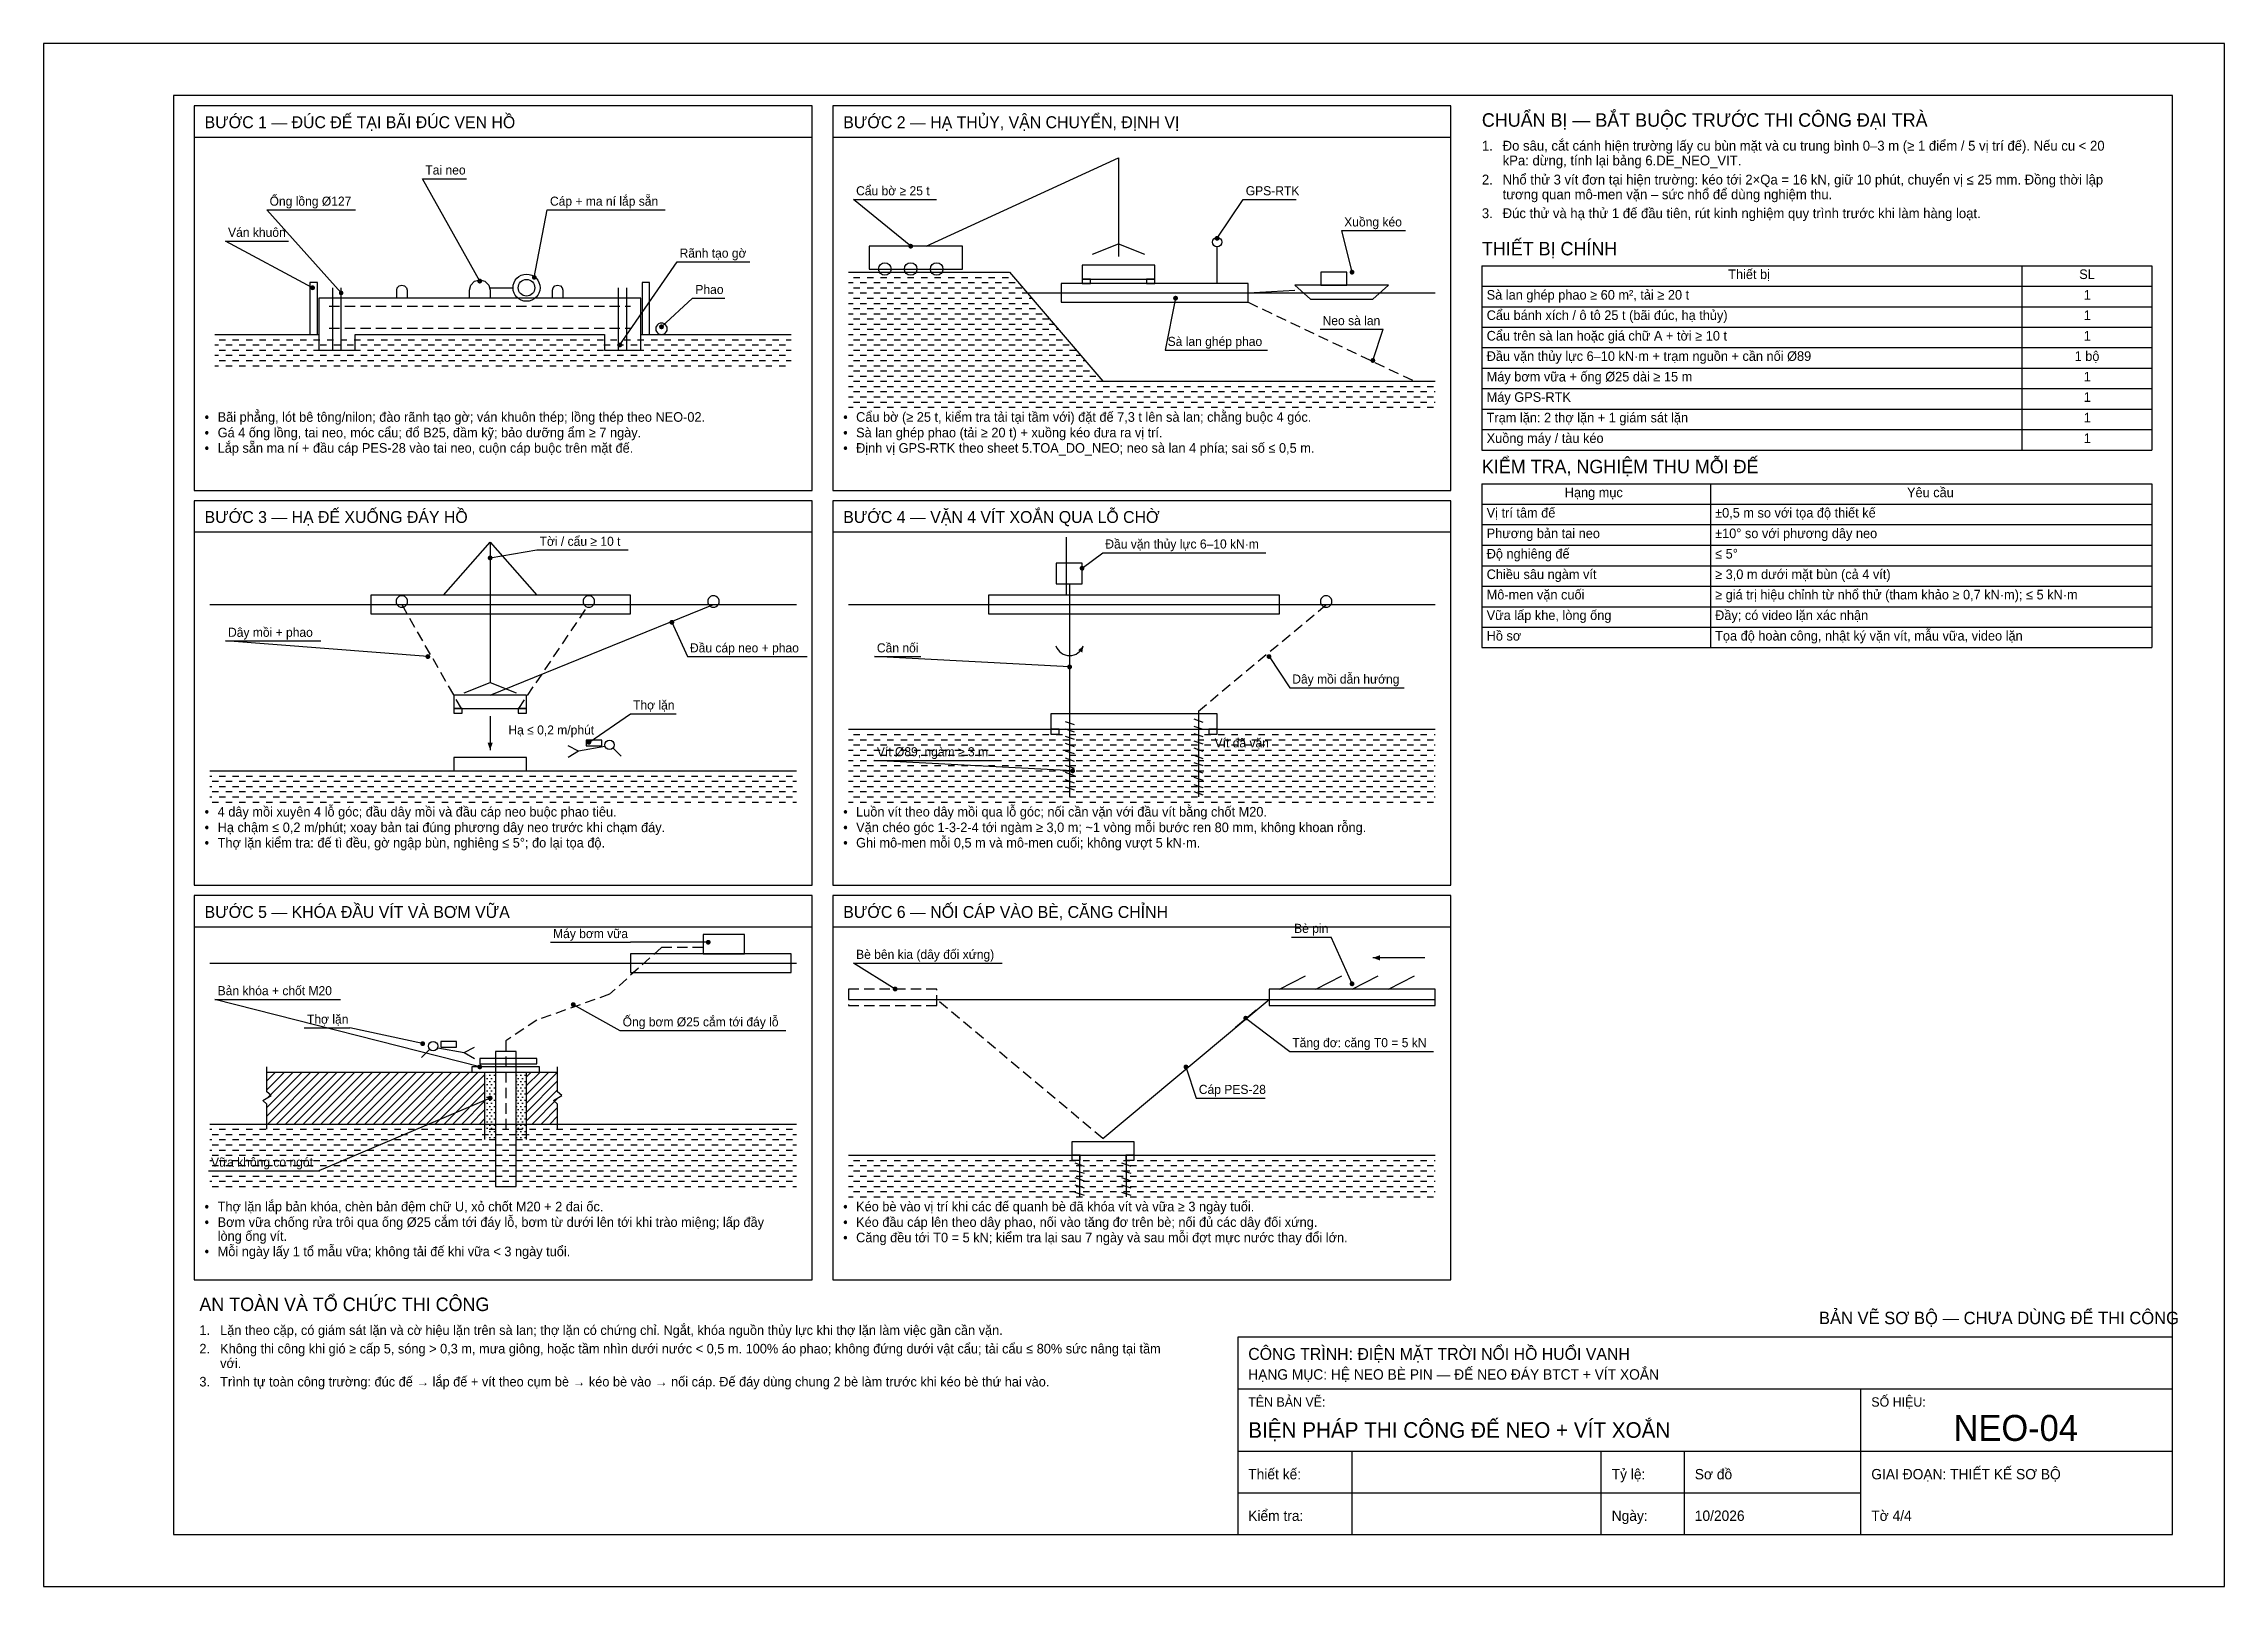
# Model space of a CAD drawing. Extents: x 0 to 45000, y 0 to 7425.
# Drawn here: x 34500 to 45000, y 0 to 7425 of the extents above; entities that cross this region are included whole.
import ezdxf

# ---------------------------------------------------------------- set-up
doc = ezdxf.new("R2010")
doc.units = 0
doc.header["$LTSCALE"] = 25
doc.linetypes.add('DASHED', pattern=[3, 2, -1])
for name, color, linetype in [('BT', 7, 'CONTINUOUS'), ('BT_N', 7, 'CONTINUOUS'), ('BUN', 32, 'CONTINUOUS'), ('CAP', 6, 'CONTINUOUS'), ('CAP_D', 6, 'DASHED'), ('DIM', 8, 'CONTINUOUS'), ('HATCH', 8, 'CONTINUOUS'), ('HATCH_BUN', 32, 'CONTINUOUS'), ('KHUNG', 7, 'CONTINUOUS'), ('KHUNG_M', 7, 'CONTINUOUS'), ('NUOC', 4, 'CONTINUOUS'), ('TB', 8, 'CONTINUOUS'), ('TB_D', 8, 'DASHED'), ('TEXT', 7, 'CONTINUOUS'), ('THEP', 1, 'CONTINUOUS'), ('THEP_D', 1, 'DASHED'), ('THEPHINH', 5, 'CONTINUOUS'), ('VUA', 8, 'CONTINUOUS')]:
    doc.layers.add(name, color=color, linetype=linetype)
doc.styles.add('VN', font='arial.ttf', dxfattribs={"width": 0.95})

msp = doc.modelspace()

# ---------------------------------------------------------------- texts
at = {"layer": 'TEXT', "style": 'VN', "width": 0.95}
for s, height, p in [('BƯỚC 1 — ĐÚC ĐẾ TẠI BÃI ĐÚC VEN HỒ', 57.5, (35275, 7018)), ('BƯỚC 2 — HẠ THỦY, VẬN CHUYỂN, ĐỊNH VỊ', 57.5, (38350, 7018)), ('CHUẨN BỊ — BẮT BUỘC TRƯỚC THI CÔNG ĐẠI TRÀ', 65, (41425, 7025)), ('1.', 47.5, (41425, 6910)), ('Đo sâu, cắt cánh hiện trường lấy cu bùn mặt và cu trung bình 0–3 m (≥ 1 điểm / 5 vị trí đế). Nếu cu < 20', 47.5, (41525, 6910)), ('Tai neo', 43.8, (36338, 6795)), ('kPa: dừng, tính lại bảng 6.DE_NEO_VIT.', 47.5, (41525, 6839)), ('Cẩu bờ ≥ 25 t', 43.75, (38412, 6695)), ('GPS-RTK', 43.8, (40288, 6695)), ('2.', 47.5, (41425, 6747)), ('tương quan mô-men vặn – sức nhổ để dùng nghiệm thu.', 47.5, (41525, 6676)), ('Nhổ thử 3 vít đơn tại hiện trường: kéo tới 2×Qa = 16 kN, giữ 10 phút, chuyển vị ≤ 25 mm. Đồng thời lập', 47.5, (41525, 6747)), ('Ống lồng Ø127', 43.75, (35588, 6645)), ('Cáp + ma ní lắp sẵn', 43.75, (36938, 6645)), ('3.', 47.5, (41425, 6585)), ('Đúc thử và hạ thử 1 đế đầu tiên, rút kinh nghiệm quy trình trước khi làm hàng loạt.', 47.5, (41525, 6585)), ('Ván khuôn', 43.8, (35388, 6495)), ('Xuồng kéo', 43.8, (40762, 6545)), ('Rãnh tạo gờ', 43.75, (37562, 6395)), ('THIẾT BỊ CHÍNH', 65, (41425, 6406)), ('Thiết bị', 46.2, (42611, 6292)), ('SL', 46.2, (44301, 6292)), ('Phao', 43.8, (37638, 6220)), ('Sà lan ghép phao ≥ 60 m², tải ≥ 20 t', 46.25, (41448, 6193)), ('1', 46.2, (44323, 6193)), ('Neo sà lan', 43.8, (40658, 6070)), ('Cẩu bánh xích / ô tô 25 t (bãi đúc, hạ thủy)', 46.25, (41448, 6095)), ('1', 46.2, (44323, 6095)), ('Sà lan ghép phao', 43.75, (39912, 5970)), ('Cẩu trên sà lan hoặc giá chữ A + tời ≥ 10 t', 46.25, (41448, 5996)), ('1', 46.2, (44323, 5996)), ('Đầu vặn thủy lực 6–10 kN·m + trạm nguồn + cần nối Ø89', 46.25, (41448, 5898)), ('1 bộ', 46.2, (44279, 5898)), ('Máy bơm vữa + ống Ø25 dài ≥ 15 m', 46.25, (41448, 5799)), ('1', 46.2, (44323, 5799)), ('Máy GPS-RTK', 46.25, (41448, 5701)), ('1', 46.2, (44323, 5701)), ('•', 46.2, (35275, 5605)), ('Gá 4 ống lồng, tai neo, móc cẩu; đổ B25, đầm kỹ; bảo dưỡng ẩm ≥ 7 ngày.', 46.25, (35338, 5530)), ('Bãi phẳng, lót bê tông/nilon; đào rãnh tạo gờ; ván khuôn thép; lồng thép theo NEO-02.', 46.25, (35338, 5605)), ('•', 46.2, (38350, 5605)), ('Sà lan ghép phao (tải ≥ 20 t) + xuồng kéo đưa ra vị trí.', 46.25, (38412, 5530)), ('Cẩu bờ (≥ 25 t, kiểm tra tải tại tầm với) đặt đế 7,3 t lên sà lan; chằng buộc 4 góc.', 46.25, (38412, 5605)), ('Trạm lặn: 2 thợ lặn + 1 giám sát lặn', 46.25, (41448, 5602)), ('1', 46.2, (44323, 5602)), ('•', 46.2, (35275, 5530)), ('•', 46.2, (35275, 5456)), ('Lắp sẵn ma ní + đầu cáp PES-28 vào tai neo, cuộn cáp buộc trên mặt đế.', 46.25, (35338, 5456)), ('•', 46.2, (38350, 5530)), ('•', 46.2, (38350, 5456)), ('Định vị GPS-RTK theo sheet 5.TOA_DO_NEO; neo sà lan 4 phía; sai số ≤ 0,5 m.', 46.25, (38412, 5456)), ('Xuồng máy / tàu kéo', 46.25, (41448, 5503)), ('1', 46.2, (44323, 5503)), ('KIỂM TRA, NGHIỆM THU MỖI ĐẾ', 65, (41425, 5357)), ('Hạng mục', 46.2, (41824, 5242)), ('Yêu cầu', 46.2, (43472, 5242)), ('BƯỚC 3 — HẠ ĐẾ XUỐNG ĐÁY HỒ', 57.5, (35275, 5118)), ('BƯỚC 4 — VẶN 4 VÍT XOẮN QUA LỖ CHỜ', 57.5, (38350, 5118)), ('Vị trí tâm đế', 46.25, (41448, 5144)), ('±0,5 m so với tọa độ thiết kế', 46.25, (42548, 5144)), ('Tời / cẩu ≥ 10 t', 43.75, (36888, 5008)), ('Đầu vặn thủy lực 6–10 kN·m', 43.75, (39612, 4995)), ('Phương bản tai neo', 46.25, (41448, 5045)), ('±10° so với phương dây neo', 46.25, (42548, 5045)), ('Độ nghiêng đế', 46.25, (41448, 4947)), ('≤ 5°', 46.2, (42548, 4947)), ('Chiều sâu ngàm vít', 46.25, (41448, 4848)), ('≥ 3,0 m dưới mặt bùn (cả 4 vít)', 46.25, (42548, 4848)), ('Mô-men vặn cuối', 46.25, (41448, 4750)), ('≥ giá trị hiệu chỉnh từ nhổ thử (tham khảo ≥ 0,7 kN·m); ≤ 5 kN·m', 46.25, (42548, 4750)), ('Vữa lấp khe, lòng ống', 46.25, (41448, 4651)), ('Đầy; có video lặn xác nhận', 46.25, (42548, 4651)), ('Dây mồi + phao', 43.75, (35388, 4570)), ('Đầu cáp neo + phao', 43.75, (37612, 4495)), ('Cần nối', 43.8, (38512, 4495)), ('Hồ sơ', 46.2, (41448, 4552)), ('Tọa độ hoàn công, nhật ký vặn vít, mẫu vữa, video lặn', 46.25, (42548, 4552)), ('Dây mồi dẫn hướng', 43.75, (40512, 4345)), ('Thợ lặn', 43.8, (37338, 4220)), ('Hạ ≤ 0,2 m/phút', 43.75, (36738, 4100)), ('Vít Ø89, ngàm ≥ 3 m', 43.75, (38512, 3995)), ('Vít đã vặn', 43.8, (40138, 4038)), ('•', 46.2, (35275, 3705)), ('4 dây mồi xuyên 4 lỗ góc; đầu dây mồi và đầu cáp neo buộc phao tiêu.', 46.25, (35338, 3705)), ('Hạ chậm ≤ 0,2 m/phút; xoay bản tai đúng phương dây neo trước khi chạm đáy.', 46.25, (35338, 3630)), ('•', 46.2, (38350, 3705)), ('Vặn chéo góc 1-3-2-4 tới ngàm ≥ 3,0 m; ~1 vòng mỗi bước ren 80 mm, không khoan rỗng.', 46.25, (38412, 3630)), ('Luồn vít theo dây mồi qua lỗ góc; nối cần vặn với đầu vít bằng chốt M20.', 46.25, (38412, 3705)), ('•', 46.2, (35275, 3630)), ('•', 46.2, (35275, 3556)), ('Thợ lặn kiểm tra: đế tì đều, gờ ngập bùn, nghiêng ≤ 5°; đo lại tọa độ.', 46.25, (35338, 3556)), ('•', 46.2, (38350, 3630)), ('•', 46.2, (38350, 3556)), ('Ghi mô-men mỗi 0,5 m và mô-men cuối; không vượt 5 kN·m.', 46.25, (38412, 3556)), ('BƯỚC 5 — KHÓA ĐẦU VÍT VÀ BƠM VỮA', 57.5, (35275, 3217)), ('BƯỚC 6 — NỐI CÁP VÀO BÈ, CĂNG CHỈNH', 57.5, (38350, 3217)), ('Máy bơm vữa', 43.75, (36953, 3120)), ('Bè pin', 43.8, (40521, 3145)), ('Bè bên kia (dây đối xứng)', 43.75, (38412, 3020)), ('Bản khóa + chốt M20', 43.75, (35338, 2845)), ('Thợ lặn', 43.8, (35768, 2708)), ('Ống bơm Ø25 cắm tới đáy lỗ', 43.75, (37288, 2695)), ('Tăng đơ: căng T0 = 5 kN', 43.75, (40512, 2595)), ('Cáp PES-28', 43.8, (40062, 2370)), ('Vữa không co ngót', 43.75, (35306, 2020)), ('•', 46.2, (35275, 1805)), ('Thợ lặn lắp bản khóa, chèn bản đệm chữ U, xỏ chốt M20 + 2 đai ốc.', 46.25, (35338, 1805)), ('Bơm vữa chống rửa trôi qua ống Ø25 cắm tới đáy lỗ, bơm từ dưới lên tới khi trào miệng; lấp đầy', 46.25, (35338, 1730)), ('•', 46.2, (38350, 1805)), ('Kéo bè vào vị trí khi các đế quanh bè đã khóa vít và vữa ≥ 3 ngày tuổi.', 46.25, (38412, 1805)), ('•', 46.2, (35275, 1730)), ('lòng ống vít.', 46.25, (35338, 1663)), ('•', 46.2, (38350, 1730)), ('•', 46.2, (38350, 1656)), ('Căng đều tới T0 = 5 kN; kiểm tra lại sau 7 ngày và sau mỗi đợt mực nước thay đổi lớn.', 46.25, (38412, 1656)), ('Kéo đầu cáp lên theo dây phao, nối vào tăng đơ trên bè; nối đủ các dây đối xứng.', 46.25, (38412, 1730)), ('•', 46.2, (35275, 1589)), ('Mỗi ngày lấy 1 tổ mẫu vữa; không tải đế khi vữa < 3 ngày tuổi.', 46.25, (35338, 1589)), ('AN TOÀN VÀ TỔ CHỨC THI CÔNG', 65, (35250, 1325)), ('Lặn theo cặp, có giám sát lặn và cờ hiệu lặn trên sà lan; thợ lặn có chứng chỉ. Ngắt, khóa nguồn thủy lực khi thợ lặn làm việc gần cần vặn.', 46.25, (35350, 1210)), ('BẢN VẼ SƠ BỘ — CHƯA DÙNG ĐỂ THI CÔNG', 60, (43048, 1262)), ('2.', 46.2, (35250, 1121)), ('1.', 46.2, (35250, 1210)), ('Không thi công khi gió ≥ cấp 5, sóng > 0,3 m, mưa giông, hoặc tầm nhìn dưới nước < 0,5 m. 100% áo phao; không đứng dưới vật cẩu; tải cẩu ≤ 80% sức nâng tại tầm', 46.25, (35350, 1121)), ('CÔNG TRÌNH: ĐIỆN MẶT TRỜI NỔI HỒ HUỔI VANH', 57.5, (40300, 1090)), ('với.', 46.2, (35350, 1051)), ('HẠNG MỤC: HỆ NEO BÈ PIN — ĐẾ NEO ĐÁY BTCT + VÍT XOẮN', 50, (40300, 995)), ('3.', 46.2, (35250, 962)), ('Trình tự toàn công trường: đúc đế → lắp đế + vít theo cụm bè → kéo bè vào → nối cáp. Đế đáy dùng chung 2 bè làm trước khi kéo bè thứ hai vào.', 46.25, (35350, 962)), ('TÊN BẢN VẼ:', 45, (40300, 865)), ('SỐ HIỆU:', 45, (43300, 865)), ('BIỆN PHÁP THI CÔNG ĐẾ NEO + VÍT XOẮN', 75, (40300, 715)), ('NEO-04', 125, (43696, 700)), ('Thiết kế:', 50, (40300, 515)), ('Tỷ lệ:', 50, (42050, 515)), ('Sơ đồ', 50, (42450, 515)), ('GIAI ĐOẠN: THIẾT KẾ SƠ BỘ', 50, (43300, 515)), ('Kiểm tra:', 50, (40300, 315)), ('Ngày:', 50, (42050, 315)), ('10/2026', 50, (42450, 315)), ('Tờ 4/4', 50, (43300, 315))]:
    msp.add_text(s, height=height, dxfattribs=at).set_placement(p)

# ---------------------------------------------------------------- linework, layer by layer
at = {"layer": 'BT'}
for p, q in [((35575, 2475), (36625, 2475)), ((36825, 2475), (36975, 2475))]:
    msp.add_line(p, q, dxfattribs=at)
for points in [[(39500, 6292), (39850, 6292), (39850, 6358), (39500, 6358)], [(39500, 6270), (39540, 6270), (39540, 6292), (39500, 6292)], [(39810, 6270), (39850, 6270), (39850, 6292), (39810, 6292)], [(36475, 4225), (36825, 4225), (36825, 4290), (36475, 4290)], [(36475, 4202), (36515, 4202), (36515, 4225), (36475, 4225)], [(36785, 4202), (36825, 4202), (36825, 4225), (36785, 4225)], [(39350, 4125), (40150, 4125), (40150, 4200), (39350, 4200)], [(39350, 4102), (39390, 4102), (39390, 4125), (39350, 4125)], [(40110, 4102), (40150, 4102), (40150, 4125), (40110, 4125)], [(39450, 2075), (39750, 2075), (39750, 2140), (39450, 2140)], [(39450, 2052), (39490, 2052), (39490, 2075), (39450, 2075)], [(39710, 2052), (39750, 2052), (39750, 2075), (39710, 2075)]]:
    msp.add_lwpolyline(points, close=True, dxfattribs=at)
msp.add_lwpolyline([(35825, 5950), (36000, 5950), (36000, 6025), (37200, 6025), (37200, 5950), (37375, 5950), (37375, 6200), (35825, 6200), (35825, 5950)], dxfattribs=at)
at = {"layer": 'BT_N'}
msp.add_lwpolyline([(36475, 3925), (36825, 3925), (36825, 3990), (36475, 3990)], close=True, dxfattribs=at)
for points in [[(35575, 2200), (35575, 2320), (35555, 2338), (35595, 2362), (35575, 2380), (35575, 2500)], [(36975, 2200), (36975, 2320), (36955, 2338), (36995, 2362), (36975, 2380), (36975, 2500)]]:
    msp.add_lwpolyline(points, dxfattribs=at)
at = {"layer": 'BUN'}
for p, q in [((38375, 4125), (41200, 4125)), ((35300, 3925), (38125, 3925)), ((35300, 2225), (38125, 2225)), ((38375, 2075), (41200, 2075))]:
    msp.add_line(p, q, dxfattribs=at)
for points in [[(38375, 6325), (39150, 6325), (39600, 5800), (41200, 5800)], [(35325, 6025), (35825, 6025), (35825, 5950), (36000, 5950), (36000, 6025), (37200, 6025), (37200, 5950), (37375, 5950), (37375, 6025), (38100, 6025)]]:
    msp.add_lwpolyline(points, dxfattribs=at)
at = {"layer": 'CAP'}
for p, q in [((36650, 6250), (36760, 6250)), ((36650, 4290), (37725, 4725)), ((39600, 2155), (40400, 2825)), ((40238, 2692), (40338, 2775))]:
    msp.add_line(p, q, dxfattribs=at)
for points in [[(37502, 6052), (37502, 6060), (37499, 6066), (37494, 6072), (37489, 6076), (37482, 6079), (37475, 6080), (37468, 6079), (37461, 6076), (37456, 6072), (37451, 6066), (37448, 6060), (37448, 6052), (37448, 6045), (37451, 6039), (37456, 6033), (37461, 6029), (37468, 6026), (37475, 6025), (37482, 6026), (37489, 6029), (37494, 6033), (37499, 6039), (37502, 6045)], [(36252, 4740), (36252, 4747), (36249, 4754), (36244, 4759), (36239, 4764), (36232, 4767), (36225, 4768), (36218, 4767), (36211, 4764), (36206, 4759), (36201, 4754), (36198, 4747), (36198, 4740), (36198, 4733), (36201, 4726), (36206, 4721), (36211, 4716), (36218, 4713), (36225, 4712), (36232, 4713), (36239, 4716), (36244, 4721), (36249, 4726), (36252, 4733)], [(37152, 4740), (37152, 4747), (37149, 4754), (37144, 4759), (37139, 4764), (37132, 4767), (37125, 4768), (37118, 4767), (37111, 4764), (37106, 4759), (37101, 4754), (37098, 4747), (37098, 4740), (37098, 4733), (37101, 4726), (37106, 4721), (37111, 4716), (37118, 4713), (37125, 4712), (37132, 4713), (37139, 4716), (37144, 4721), (37149, 4726), (37152, 4733)], [(37752, 4740), (37752, 4747), (37749, 4754), (37744, 4759), (37739, 4764), (37732, 4767), (37725, 4768), (37718, 4767), (37711, 4764), (37706, 4759), (37701, 4754), (37698, 4747), (37698, 4740), (37698, 4733), (37701, 4726), (37706, 4721), (37711, 4716), (37718, 4713), (37725, 4712), (37732, 4713), (37739, 4716), (37744, 4721), (37749, 4726), (37752, 4733)], [(40702, 4740), (40702, 4747), (40699, 4754), (40694, 4759), (40689, 4764), (40682, 4767), (40675, 4768), (40668, 4767), (40661, 4764), (40656, 4759), (40651, 4754), (40648, 4747), (40648, 4740), (40648, 4733), (40651, 4726), (40656, 4721), (40661, 4716), (40668, 4713), (40675, 4712), (40682, 4713), (40689, 4716), (40694, 4721), (40699, 4726), (40702, 4733)]]:
    msp.add_lwpolyline(points, close=True, dxfattribs=at)
for radius in [65, 40]:
    msp.add_circle((36825, 6250), radius, dxfattribs=at)
at = {"layer": 'CAP_D'}
msp.add_line((39600, 2155), (38800, 2825), dxfattribs=at)
msp.add_lwpolyline([(37675, 3075), (37475, 3075), (37225, 2850), (36875, 2725), (36725, 2625), (36725, 2175)], dxfattribs=at)
at = {"layer": 'DIM'}
for p, q in [((36600, 6282), (36325, 6775)), ((36325, 6775), (36536, 6775)), ((35932, 6225), (35575, 6625)), ((35575, 6625), (36002, 6625)), ((36862, 6300), (36925, 6625)), ((36925, 6625), (37493, 6625)), ((38675, 6450), (38400, 6675)), ((38400, 6675), (38799, 6675)), ((40150, 6488), (40275, 6675)), ((40275, 6675), (40531, 6675)), ((40800, 6325), (40750, 6525)), ((40750, 6525), (41057, 6525)), ((35795, 6250), (35375, 6475)), ((35375, 6475), (35679, 6475)), ((37275, 5975), (37550, 6375)), ((37550, 6375), (37901, 6375)), ((37475, 6062), (37625, 6200)), ((37625, 6200), (37780, 6200)), ((39950, 6200), (39900, 5950)), ((40646, 6050), (40950, 6050)), ((40900, 5900), (40950, 6050)), ((39900, 5950), (40393, 5950)), ((36650, 4950), (36875, 4988)), ((36875, 4988), (37315, 4988)), ((39500, 4900), (39600, 4975)), ((39600, 4975), (40385, 4975)), ((37525, 4640), (37600, 4475)), ((36350, 4475), (35375, 4550)), ((35375, 4550), (35835, 4550)), ((37600, 4475), (38176, 4475)), ((39440, 4425), (38500, 4475)), ((38500, 4475), (38724, 4475)), ((40400, 4475), (40500, 4325)), ((40500, 4325), (41050, 4325)), ((37125, 4062), (37325, 4200)), ((37325, 4200), (37545, 4200)), ((39455, 3925), (38500, 3975)), ((38500, 3975), (39093, 3975)), ((36940, 3100), (37325, 3100)), ((37700, 3100), (37325, 3100)), ((40509, 3125), (40700, 3125)), ((40800, 2900), (40700, 3125)), ((38600, 2875), (38400, 3000)), ((38400, 3000), (39115, 3000)), ((36600, 2500), (35325, 2825)), ((35325, 2825), (35929, 2825)), ((37050, 2800), (37275, 2675)), ((40288, 2735), (40500, 2575)), ((35755, 2688), (35975, 2688)), ((36325, 2612), (35975, 2688)), ((37275, 2675), (38073, 2675)), ((40500, 2575), (41192, 2575)), ((40000, 2500), (40050, 2350)), ((36650, 2350), (35825, 2000)), ((40050, 2350), (40382, 2350)), ((35294, 2000), (35825, 2000))]:
    msp.add_line(p, q, dxfattribs=at)
at = {"layer": 'DIM', "const_width": 11.2}
for points in [[(38681, 6450, 1), (38669, 6450, 1)], [(40156, 6488, 1), (40144, 6488, 1)], [(36868, 6300, 1), (36857, 6300, 1)], [(40806, 6325, 1), (40794, 6325, 1)], [(35801, 6250, 1), (35789, 6250, 1)], [(35938, 6225, 1), (35927, 6225, 1)], [(36606, 6282, 1), (36594, 6282, 1)], [(39956, 6200, 1), (39944, 6200, 1)], [(37281, 5975, 1), (37269, 5975, 1)], [(37481, 6062, 1), (37469, 6062, 1)], [(40906, 5900, 1), (40894, 5900, 1)], [(36656, 4950, 1), (36644, 4950, 1)], [(39506, 4900, 1), (39494, 4900, 1)], [(37531, 4640, 1), (37519, 4640, 1)], [(36356, 4475, 1), (36344, 4475, 1)], [(39446, 4425, 1), (39434, 4425, 1)], [(40406, 4475, 1), (40394, 4475, 1)], [(37131, 4062, 1), (37119, 4062, 1)], [(39461, 3925, 1), (39449, 3925, 1)], [(37706, 3100, 1), (37694, 3100, 1)], [(38606, 2875, 1), (38594, 2875, 1)], [(40806, 2900, 1), (40794, 2900, 1)], [(37056, 2800, 1), (37044, 2800, 1)], [(40293, 2735, 1), (40282, 2735, 1)], [(36331, 2612, 1), (36319, 2612, 1)], [(36606, 2500, 1), (36594, 2500, 1)], [(40006, 2500, 1), (39994, 2500, 1)], [(36656, 2350, 1), (36644, 2350, 1)]]:
    msp.add_lwpolyline(points, format="xyb", close=True, dxfattribs=at)
at = {"layer": 'HATCH'}
for p, q in [((35575, 2263), (35787, 2475)), ((35575, 2305), (35745, 2475)), ((35575, 2348), (35702, 2475)), ((35575, 2390), (35660, 2475)), ((35575, 2433), (35617, 2475)), ((35579, 2225), (35829, 2475)), ((35622, 2225), (35872, 2475)), ((35664, 2225), (35914, 2475)), ((35707, 2225), (35957, 2475)), ((35749, 2225), (35999, 2475)), ((35792, 2225), (36042, 2475)), ((35834, 2225), (36084, 2475)), ((35876, 2225), (36126, 2475)), ((35919, 2225), (36169, 2475)), ((35961, 2225), (36211, 2475)), ((36004, 2225), (36254, 2475)), ((36046, 2225), (36296, 2475)), ((36089, 2225), (36339, 2475)), ((36131, 2225), (36381, 2475)), ((36173, 2225), (36423, 2475)), ((36216, 2225), (36466, 2475)), ((36258, 2225), (36508, 2475)), ((36301, 2225), (36551, 2475)), ((36343, 2225), (36593, 2475)), ((36386, 2225), (36625, 2464)), ((36428, 2225), (36625, 2422)), ((36636, 2475), (36636, 2475)), ((36678, 2475), (36678, 2475)), ((36720, 2475), (36720, 2475)), ((36763, 2475), (36763, 2475)), ((36805, 2475), (36805, 2475)), ((36825, 2325), (36975, 2475)), ((36825, 2367), (36933, 2475)), ((36825, 2410), (36890, 2475)), ((36825, 2452), (36848, 2475)), ((36825, 2283), (36975, 2433)), ((36470, 2225), (36625, 2380)), ((36513, 2225), (36625, 2337)), ((36825, 2240), (36975, 2390)), ((36852, 2225), (36975, 2348)), ((36555, 2225), (36625, 2295)), ((36598, 2225), (36625, 2252)), ((36640, 2225), (36640, 2225)), ((36682, 2225), (36683, 2225)), ((36725, 2225), (36725, 2225)), ((36767, 2225), (36767, 2225)), ((36810, 2225), (36810, 2225)), ((36895, 2225), (36975, 2305)), ((36937, 2225), (36975, 2263))]:
    msp.add_line(p, q, dxfattribs=at)
at = {"layer": 'HATCH_BUN'}
for p, q in [((38400, 6300), (38430, 6300)), ((38465, 6300), (38495, 6300)), ((38530, 6300), (38560, 6300)), ((38595, 6300), (38625, 6300)), ((38660, 6300), (38690, 6300)), ((38725, 6300), (38755, 6300)), ((38790, 6300), (38820, 6300)), ((38855, 6300), (38885, 6300)), ((38920, 6300), (38950, 6300)), ((38985, 6300), (39015, 6300)), ((39050, 6300), (39080, 6300)), ((39115, 6300), (39145, 6300)), ((38375, 6275), (38398, 6275)), ((38375, 6225), (38398, 6225)), ((38400, 6250), (38430, 6250)), ((38400, 6200), (38430, 6200)), ((38432, 6275), (38462, 6275)), ((38432, 6225), (38462, 6225)), ((38465, 6250), (38495, 6250)), ((38465, 6200), (38495, 6200)), ((38498, 6275), (38528, 6275)), ((38498, 6225), (38528, 6225)), ((38530, 6250), (38560, 6250)), ((38530, 6200), (38560, 6200)), ((38562, 6275), (38592, 6275)), ((38562, 6225), (38592, 6225)), ((38595, 6250), (38625, 6250)), ((38595, 6200), (38625, 6200)), ((38628, 6275), (38658, 6275)), ((38628, 6225), (38658, 6225)), ((38660, 6250), (38690, 6250)), ((38660, 6200), (38690, 6200)), ((38692, 6275), (38722, 6275)), ((38692, 6225), (38722, 6225)), ((38725, 6250), (38755, 6250)), ((38725, 6200), (38755, 6200)), ((38758, 6275), (38788, 6275)), ((38758, 6225), (38788, 6225)), ((38790, 6250), (38820, 6250)), ((38790, 6200), (38820, 6200)), ((38822, 6275), (38852, 6275)), ((38822, 6225), (38852, 6225)), ((38855, 6250), (38885, 6250)), ((38855, 6200), (38885, 6200)), ((38888, 6275), (38917, 6275)), ((38888, 6225), (38917, 6225)), ((38920, 6250), (38950, 6250)), ((38920, 6200), (38950, 6200)), ((38952, 6275), (38982, 6275)), ((38952, 6225), (38982, 6225)), ((38985, 6250), (39015, 6250)), ((38985, 6200), (39015, 6200)), ((39017, 6275), (39048, 6275)), ((39017, 6225), (39048, 6225)), ((39050, 6250), (39080, 6250)), ((39050, 6200), (39080, 6200)), ((39082, 6275), (39112, 6275)), ((39082, 6225), (39112, 6225)), ((39115, 6250), (39145, 6250)), ((39115, 6200), (39145, 6200)), ((39148, 6275), (39178, 6275)), ((39148, 6225), (39178, 6225)), ((39180, 6250), (39210, 6250)), ((39180, 6200), (39210, 6200)), ((39212, 6225), (39236, 6225)), ((39245, 6200), (39257, 6200)), ((38375, 6175), (38398, 6175)), ((38375, 6125), (38398, 6125)), ((38400, 6150), (38430, 6150)), ((38400, 6100), (38430, 6100)), ((38432, 6175), (38462, 6175)), ((38432, 6125), (38462, 6125)), ((38465, 6150), (38495, 6150)), ((38465, 6100), (38495, 6100)), ((38498, 6175), (38528, 6175)), ((38498, 6125), (38528, 6125)), ((38530, 6150), (38560, 6150)), ((38530, 6100), (38560, 6100)), ((38562, 6175), (38592, 6175)), ((38562, 6125), (38592, 6125)), ((38595, 6150), (38625, 6150)), ((38595, 6100), (38625, 6100)), ((38628, 6175), (38658, 6175)), ((38628, 6125), (38658, 6125)), ((38660, 6150), (38690, 6150)), ((38660, 6100), (38690, 6100)), ((38692, 6175), (38722, 6175)), ((38692, 6125), (38722, 6125)), ((38725, 6150), (38755, 6150)), ((38725, 6100), (38755, 6100)), ((38758, 6175), (38788, 6175)), ((38758, 6125), (38788, 6125)), ((38790, 6150), (38820, 6150)), ((38790, 6100), (38820, 6100)), ((38822, 6175), (38852, 6175)), ((38822, 6125), (38852, 6125)), ((38855, 6150), (38885, 6150)), ((38855, 6100), (38885, 6100)), ((38888, 6175), (38917, 6175)), ((38888, 6125), (38917, 6125)), ((38920, 6150), (38950, 6150)), ((38920, 6100), (38950, 6100)), ((38952, 6175), (38982, 6175)), ((38952, 6125), (38982, 6125)), ((38985, 6150), (39015, 6150)), ((38985, 6100), (39015, 6100)), ((39017, 6175), (39048, 6175)), ((39017, 6125), (39048, 6125)), ((39050, 6150), (39080, 6150)), ((39050, 6100), (39080, 6100)), ((39082, 6175), (39112, 6175)), ((39082, 6125), (39112, 6125)), ((39115, 6150), (39145, 6150)), ((39115, 6100), (39145, 6100)), ((39148, 6175), (39178, 6175)), ((39148, 6125), (39178, 6125)), ((39180, 6150), (39210, 6150)), ((39180, 6100), (39210, 6100)), ((39212, 6175), (39242, 6175)), ((39212, 6125), (39242, 6125)), ((39245, 6150), (39275, 6150)), ((39245, 6100), (39275, 6100)), ((39278, 6175), (39279, 6175)), ((39278, 6125), (39308, 6125)), ((39310, 6100), (39340, 6100)), ((35345, 6000), (35375, 6000)), ((35410, 6000), (35440, 6000)), ((35475, 6000), (35505, 6000)), ((35540, 6000), (35570, 6000)), ((35605, 6000), (35635, 6000)), ((35670, 6000), (35700, 6000)), ((35735, 6000), (35765, 6000)), ((35800, 6000), (35830, 6000)), ((35865, 6000), (35895, 6000)), ((35930, 6000), (35960, 6000)), ((35995, 6000), (36025, 6000)), ((36060, 6000), (36090, 6000)), ((36125, 6000), (36155, 6000)), ((36190, 6000), (36220, 6000)), ((36255, 6000), (36285, 6000)), ((36320, 6000), (36350, 6000)), ((36385, 6000), (36415, 6000)), ((36450, 6000), (36480, 6000)), ((36515, 6000), (36545, 6000)), ((36580, 6000), (36610, 6000)), ((36645, 6000), (36675, 6000)), ((36710, 6000), (36740, 6000)), ((36775, 6000), (36805, 6000)), ((36840, 6000), (36870, 6000)), ((36905, 6000), (36935, 6000)), ((36970, 6000), (37000, 6000)), ((37035, 6000), (37065, 6000)), ((37100, 6000), (37130, 6000)), ((37165, 6000), (37195, 6000)), ((37230, 6000), (37260, 6000)), ((37295, 6000), (37325, 6000)), ((37360, 6000), (37390, 6000)), ((37425, 6000), (37455, 6000)), ((37490, 6000), (37520, 6000)), ((37555, 6000), (37585, 6000)), ((37620, 6000), (37650, 6000)), ((37685, 6000), (37715, 6000)), ((37750, 6000), (37780, 6000)), ((37815, 6000), (37845, 6000)), ((37880, 6000), (37910, 6000)), ((37945, 6000), (37975, 6000)), ((38010, 6000), (38040, 6000)), ((38075, 6000), (38100, 6000)), ((38375, 6075), (38398, 6075)), ((38375, 6025), (38398, 6025)), ((38400, 6050), (38430, 6050)), ((38400, 6000), (38430, 6000)), ((38432, 6075), (38462, 6075)), ((38432, 6025), (38462, 6025)), ((38465, 6050), (38495, 6050)), ((38465, 6000), (38495, 6000)), ((38498, 6075), (38528, 6075)), ((38498, 6025), (38528, 6025)), ((38530, 6050), (38560, 6050)), ((38530, 6000), (38560, 6000)), ((38562, 6075), (38592, 6075)), ((38562, 6025), (38592, 6025)), ((38595, 6050), (38625, 6050)), ((38595, 6000), (38625, 6000)), ((38628, 6075), (38658, 6075)), ((38628, 6025), (38658, 6025)), ((38660, 6050), (38690, 6050)), ((38660, 6000), (38690, 6000)), ((38692, 6075), (38722, 6075)), ((38692, 6025), (38722, 6025)), ((38725, 6050), (38755, 6050)), ((38725, 6000), (38755, 6000)), ((38758, 6075), (38788, 6075)), ((38758, 6025), (38788, 6025)), ((38790, 6050), (38820, 6050)), ((38790, 6000), (38820, 6000)), ((38822, 6075), (38852, 6075)), ((38822, 6025), (38852, 6025)), ((38855, 6050), (38885, 6050)), ((38855, 6000), (38885, 6000)), ((38888, 6075), (38917, 6075)), ((38888, 6025), (38917, 6025)), ((38920, 6050), (38950, 6050)), ((38920, 6000), (38950, 6000)), ((38952, 6075), (38982, 6075)), ((38952, 6025), (38982, 6025)), ((38985, 6050), (39015, 6050)), ((38985, 6000), (39015, 6000)), ((39017, 6075), (39048, 6075)), ((39017, 6025), (39048, 6025)), ((39050, 6050), (39080, 6050)), ((39050, 6000), (39080, 6000)), ((39082, 6075), (39112, 6075)), ((39082, 6025), (39112, 6025)), ((39115, 6050), (39145, 6050)), ((39115, 6000), (39145, 6000)), ((39148, 6075), (39178, 6075)), ((39148, 6025), (39178, 6025)), ((39180, 6050), (39210, 6050)), ((39180, 6000), (39210, 6000)), ((39212, 6075), (39242, 6075)), ((39212, 6025), (39242, 6025)), ((39245, 6050), (39275, 6050)), ((39245, 6000), (39275, 6000)), ((39278, 6075), (39308, 6075)), ((39278, 6025), (39308, 6025)), ((39310, 6050), (39340, 6050)), ((39310, 6000), (39340, 6000)), ((39342, 6075), (39364, 6075)), ((39342, 6025), (39372, 6025)), ((39375, 6050), (39386, 6050)), ((39375, 6000), (39405, 6000)), ((35325, 5975), (35342, 5975)), ((35325, 5925), (35342, 5925)), ((35345, 5950), (35375, 5950)), ((35345, 5900), (35375, 5900)), ((35378, 5975), (35408, 5975)), ((35378, 5925), (35408, 5925)), ((35410, 5950), (35440, 5950)), ((35410, 5900), (35440, 5900)), ((35442, 5975), (35472, 5975)), ((35442, 5925), (35472, 5925)), ((35475, 5950), (35505, 5950)), ((35475, 5900), (35505, 5900)), ((35508, 5975), (35538, 5975)), ((35508, 5925), (35538, 5925)), ((35540, 5950), (35570, 5950)), ((35540, 5900), (35570, 5900)), ((35572, 5975), (35602, 5975)), ((35572, 5925), (35602, 5925)), ((35605, 5950), (35635, 5950)), ((35605, 5900), (35635, 5900)), ((35638, 5975), (35668, 5975)), ((35638, 5925), (35668, 5925)), ((35670, 5950), (35700, 5950)), ((35670, 5900), (35700, 5900)), ((35702, 5975), (35732, 5975)), ((35702, 5925), (35732, 5925)), ((35735, 5950), (35765, 5950)), ((35735, 5900), (35765, 5900)), ((35768, 5975), (35798, 5975)), ((35768, 5925), (35798, 5925)), ((35800, 5950), (35830, 5950)), ((35800, 5900), (35830, 5900)), ((35832, 5975), (35862, 5975)), ((35832, 5925), (35862, 5925)), ((35865, 5950), (35895, 5950)), ((35865, 5900), (35895, 5900)), ((35898, 5975), (35928, 5975)), ((35898, 5925), (35928, 5925)), ((35930, 5950), (35960, 5950)), ((35930, 5900), (35960, 5900)), ((35962, 5975), (35992, 5975)), ((35962, 5925), (35992, 5925)), ((35995, 5950), (36025, 5950)), ((35995, 5900), (36025, 5900)), ((36028, 5975), (36058, 5975)), ((36028, 5925), (36058, 5925)), ((36060, 5950), (36090, 5950)), ((36060, 5900), (36090, 5900)), ((36092, 5975), (36122, 5975)), ((36092, 5925), (36122, 5925)), ((36125, 5950), (36155, 5950)), ((36125, 5900), (36155, 5900)), ((36158, 5975), (36188, 5975)), ((36158, 5925), (36188, 5925)), ((36190, 5950), (36220, 5950)), ((36190, 5900), (36220, 5900)), ((36222, 5975), (36252, 5975)), ((36222, 5925), (36252, 5925)), ((36255, 5950), (36285, 5950)), ((36255, 5900), (36285, 5900)), ((36288, 5975), (36318, 5975)), ((36288, 5925), (36318, 5925)), ((36320, 5950), (36350, 5950)), ((36320, 5900), (36350, 5900)), ((36352, 5975), (36382, 5975)), ((36352, 5925), (36382, 5925)), ((36385, 5950), (36415, 5950)), ((36385, 5900), (36415, 5900)), ((36418, 5975), (36448, 5975)), ((36418, 5925), (36448, 5925)), ((36450, 5950), (36480, 5950)), ((36450, 5900), (36480, 5900)), ((36482, 5975), (36512, 5975)), ((36482, 5925), (36512, 5925)), ((36515, 5950), (36545, 5950)), ((36515, 5900), (36545, 5900)), ((36548, 5975), (36578, 5975)), ((36548, 5925), (36578, 5925)), ((36580, 5950), (36610, 5950)), ((36580, 5900), (36610, 5900)), ((36612, 5975), (36642, 5975)), ((36612, 5925), (36642, 5925)), ((36645, 5950), (36675, 5950)), ((36645, 5900), (36675, 5900)), ((36678, 5975), (36708, 5975)), ((36678, 5925), (36708, 5925)), ((36710, 5950), (36740, 5950)), ((36710, 5900), (36740, 5900)), ((36742, 5975), (36772, 5975)), ((36742, 5925), (36772, 5925)), ((36775, 5950), (36805, 5950)), ((36775, 5900), (36805, 5900)), ((36808, 5975), (36838, 5975)), ((36808, 5925), (36838, 5925)), ((36840, 5950), (36870, 5950)), ((36840, 5900), (36870, 5900)), ((36872, 5975), (36902, 5975)), ((36872, 5925), (36902, 5925)), ((36905, 5950), (36935, 5950)), ((36905, 5900), (36935, 5900)), ((36938, 5975), (36968, 5975)), ((36938, 5925), (36968, 5925)), ((36970, 5950), (37000, 5950)), ((36970, 5900), (37000, 5900)), ((37002, 5975), (37032, 5975)), ((37002, 5925), (37032, 5925)), ((37035, 5950), (37065, 5950)), ((37035, 5900), (37065, 5900)), ((37067, 5975), (37098, 5975)), ((37067, 5925), (37098, 5925)), ((37100, 5950), (37130, 5950)), ((37100, 5900), (37130, 5900)), ((37132, 5975), (37162, 5975)), ((37132, 5925), (37162, 5925)), ((37165, 5950), (37195, 5950)), ((37165, 5900), (37195, 5900)), ((37198, 5975), (37228, 5975)), ((37198, 5925), (37228, 5925)), ((37230, 5950), (37260, 5950)), ((37230, 5900), (37260, 5900)), ((37262, 5975), (37292, 5975)), ((37262, 5925), (37292, 5925)), ((37295, 5950), (37325, 5950)), ((37295, 5900), (37325, 5900)), ((37328, 5975), (37358, 5975)), ((37328, 5925), (37358, 5925)), ((37360, 5950), (37390, 5950)), ((37360, 5900), (37390, 5900)), ((37392, 5975), (37422, 5975)), ((37392, 5925), (37422, 5925)), ((37425, 5950), (37455, 5950)), ((37425, 5900), (37455, 5900)), ((37458, 5975), (37488, 5975)), ((37458, 5925), (37488, 5925)), ((37490, 5950), (37520, 5950)), ((37490, 5900), (37520, 5900)), ((37522, 5975), (37552, 5975)), ((37522, 5925), (37552, 5925)), ((37555, 5950), (37585, 5950)), ((37555, 5900), (37585, 5900)), ((37588, 5975), (37617, 5975)), ((37588, 5925), (37617, 5925)), ((37620, 5950), (37650, 5950)), ((37620, 5900), (37650, 5900)), ((37652, 5975), (37682, 5975)), ((37652, 5925), (37682, 5925)), ((37685, 5950), (37715, 5950)), ((37685, 5900), (37715, 5900)), ((37717, 5975), (37748, 5975)), ((37717, 5925), (37748, 5925)), ((37750, 5950), (37780, 5950)), ((37750, 5900), (37780, 5900)), ((37782, 5975), (37812, 5975)), ((37782, 5925), (37812, 5925)), ((37815, 5950), (37845, 5950)), ((37815, 5900), (37845, 5900)), ((37848, 5975), (37878, 5975)), ((37848, 5925), (37878, 5925)), ((37880, 5950), (37910, 5950)), ((37880, 5900), (37910, 5900)), ((37912, 5975), (37942, 5975)), ((37912, 5925), (37942, 5925)), ((37945, 5950), (37975, 5950)), ((37945, 5900), (37975, 5900)), ((37978, 5975), (38007, 5975)), ((37978, 5925), (38007, 5925)), ((38010, 5950), (38040, 5950)), ((38010, 5900), (38040, 5900)), ((38042, 5975), (38072, 5975)), ((38042, 5925), (38072, 5925)), ((38075, 5950), (38100, 5950)), ((38075, 5900), (38100, 5900)), ((38375, 5975), (38398, 5975)), ((38375, 5925), (38398, 5925)), ((38400, 5950), (38430, 5950)), ((38400, 5900), (38430, 5900)), ((38432, 5975), (38462, 5975)), ((38432, 5925), (38462, 5925)), ((38465, 5950), (38495, 5950)), ((38465, 5900), (38495, 5900)), ((38498, 5975), (38528, 5975)), ((38498, 5925), (38528, 5925)), ((38530, 5950), (38560, 5950)), ((38530, 5900), (38560, 5900)), ((38562, 5975), (38592, 5975)), ((38562, 5925), (38592, 5925)), ((38595, 5950), (38625, 5950)), ((38595, 5900), (38625, 5900)), ((38628, 5975), (38658, 5975)), ((38628, 5925), (38658, 5925)), ((38660, 5950), (38690, 5950)), ((38660, 5900), (38690, 5900)), ((38692, 5975), (38722, 5975)), ((38692, 5925), (38722, 5925)), ((38725, 5950), (38755, 5950)), ((38725, 5900), (38755, 5900)), ((38758, 5975), (38788, 5975)), ((38758, 5925), (38788, 5925)), ((38790, 5950), (38820, 5950)), ((38790, 5900), (38820, 5900)), ((38822, 5975), (38852, 5975)), ((38822, 5925), (38852, 5925)), ((38855, 5950), (38885, 5950)), ((38855, 5900), (38885, 5900)), ((38888, 5975), (38917, 5975)), ((38888, 5925), (38917, 5925)), ((38920, 5950), (38950, 5950)), ((38920, 5900), (38950, 5900)), ((38952, 5975), (38982, 5975)), ((38952, 5925), (38982, 5925)), ((38985, 5950), (39015, 5950)), ((38985, 5900), (39015, 5900)), ((39017, 5975), (39048, 5975)), ((39017, 5925), (39048, 5925)), ((39050, 5950), (39080, 5950)), ((39050, 5900), (39080, 5900)), ((39082, 5975), (39112, 5975)), ((39082, 5925), (39112, 5925)), ((39115, 5950), (39145, 5950)), ((39115, 5900), (39145, 5900)), ((39148, 5975), (39178, 5975)), ((39148, 5925), (39178, 5925)), ((39180, 5950), (39210, 5950)), ((39180, 5900), (39210, 5900)), ((39212, 5975), (39242, 5975)), ((39212, 5925), (39242, 5925)), ((39245, 5950), (39275, 5950)), ((39245, 5900), (39275, 5900)), ((39278, 5975), (39308, 5975)), ((39278, 5925), (39308, 5925)), ((39310, 5950), (39340, 5950)), ((39310, 5900), (39340, 5900)), ((39342, 5975), (39372, 5975)), ((39342, 5925), (39372, 5925)), ((39375, 5950), (39405, 5950)), ((39375, 5900), (39405, 5900)), ((39408, 5975), (39438, 5975)), ((39408, 5925), (39438, 5925)), ((39440, 5950), (39470, 5950)), ((39440, 5900), (39470, 5900)), ((39472, 5925), (39493, 5925)), ((39505, 5900), (39514, 5900)), ((35325, 5875), (35342, 5875)), ((35378, 5875), (35408, 5875)), ((35442, 5875), (35472, 5875)), ((35508, 5875), (35538, 5875)), ((35572, 5875), (35602, 5875)), ((35638, 5875), (35668, 5875)), ((35702, 5875), (35732, 5875)), ((35768, 5875), (35798, 5875)), ((35832, 5875), (35862, 5875)), ((35898, 5875), (35928, 5875)), ((35962, 5875), (35992, 5875)), ((36028, 5875), (36058, 5875)), ((36092, 5875), (36122, 5875)), ((36158, 5875), (36188, 5875)), ((36222, 5875), (36252, 5875)), ((36288, 5875), (36318, 5875)), ((36352, 5875), (36382, 5875)), ((36418, 5875), (36448, 5875)), ((36482, 5875), (36512, 5875)), ((36548, 5875), (36578, 5875)), ((36612, 5875), (36642, 5875)), ((36678, 5875), (36708, 5875)), ((36742, 5875), (36772, 5875)), ((36808, 5875), (36838, 5875)), ((36872, 5875), (36902, 5875)), ((36938, 5875), (36968, 5875)), ((37002, 5875), (37032, 5875)), ((37067, 5875), (37098, 5875)), ((37132, 5875), (37162, 5875)), ((37198, 5875), (37228, 5875)), ((37262, 5875), (37292, 5875)), ((37328, 5875), (37358, 5875)), ((37392, 5875), (37422, 5875)), ((37458, 5875), (37488, 5875)), ((37522, 5875), (37552, 5875)), ((37588, 5875), (37617, 5875)), ((37652, 5875), (37682, 5875)), ((37717, 5875), (37748, 5875)), ((37782, 5875), (37812, 5875)), ((37848, 5875), (37878, 5875)), ((37912, 5875), (37942, 5875)), ((37978, 5875), (38007, 5875)), ((38042, 5875), (38072, 5875)), ((38375, 5875), (38398, 5875)), ((38375, 5825), (38398, 5825)), ((38375, 5775), (38398, 5775)), ((38400, 5850), (38430, 5850)), ((38400, 5800), (38430, 5800)), ((38432, 5875), (38462, 5875)), ((38432, 5825), (38462, 5825)), ((38432, 5775), (38462, 5775)), ((38465, 5850), (38495, 5850)), ((38465, 5800), (38495, 5800)), ((38498, 5875), (38528, 5875)), ((38498, 5825), (38528, 5825)), ((38498, 5775), (38528, 5775)), ((38530, 5850), (38560, 5850)), ((38530, 5800), (38560, 5800)), ((38562, 5875), (38592, 5875)), ((38562, 5825), (38592, 5825)), ((38562, 5775), (38592, 5775)), ((38595, 5850), (38625, 5850)), ((38595, 5800), (38625, 5800)), ((38628, 5875), (38658, 5875)), ((38628, 5825), (38658, 5825)), ((38628, 5775), (38658, 5775)), ((38660, 5850), (38690, 5850)), ((38660, 5800), (38690, 5800)), ((38692, 5875), (38722, 5875)), ((38692, 5825), (38722, 5825)), ((38692, 5775), (38722, 5775)), ((38725, 5850), (38755, 5850)), ((38725, 5800), (38755, 5800)), ((38758, 5875), (38788, 5875)), ((38758, 5825), (38788, 5825)), ((38758, 5775), (38788, 5775)), ((38790, 5850), (38820, 5850)), ((38790, 5800), (38820, 5800)), ((38822, 5875), (38852, 5875)), ((38822, 5825), (38852, 5825)), ((38822, 5775), (38852, 5775)), ((38855, 5850), (38885, 5850)), ((38855, 5800), (38885, 5800)), ((38888, 5875), (38917, 5875)), ((38888, 5825), (38917, 5825)), ((38888, 5775), (38917, 5775)), ((38920, 5850), (38950, 5850)), ((38920, 5800), (38950, 5800)), ((38952, 5875), (38982, 5875)), ((38952, 5825), (38982, 5825)), ((38952, 5775), (38982, 5775)), ((38985, 5850), (39015, 5850)), ((38985, 5800), (39015, 5800)), ((39017, 5875), (39048, 5875)), ((39017, 5825), (39048, 5825)), ((39017, 5775), (39048, 5775)), ((39050, 5850), (39080, 5850)), ((39050, 5800), (39080, 5800)), ((39082, 5875), (39112, 5875)), ((39082, 5825), (39112, 5825)), ((39082, 5775), (39112, 5775)), ((39115, 5850), (39145, 5850)), ((39115, 5800), (39145, 5800)), ((39148, 5875), (39178, 5875)), ((39148, 5825), (39178, 5825)), ((39148, 5775), (39178, 5775)), ((39180, 5850), (39210, 5850)), ((39180, 5800), (39210, 5800)), ((39212, 5875), (39242, 5875)), ((39212, 5825), (39242, 5825)), ((39212, 5775), (39242, 5775)), ((39245, 5850), (39275, 5850)), ((39245, 5800), (39275, 5800)), ((39278, 5875), (39308, 5875)), ((39278, 5825), (39308, 5825)), ((39278, 5775), (39308, 5775)), ((39310, 5850), (39340, 5850)), ((39310, 5800), (39340, 5800)), ((39342, 5875), (39372, 5875)), ((39342, 5825), (39372, 5825)), ((39342, 5775), (39372, 5775)), ((39375, 5850), (39405, 5850)), ((39375, 5800), (39405, 5800)), ((39408, 5875), (39438, 5875)), ((39408, 5825), (39438, 5825)), ((39408, 5775), (39438, 5775)), ((39440, 5850), (39470, 5850)), ((39440, 5800), (39470, 5800)), ((39472, 5875), (39502, 5875)), ((39472, 5825), (39502, 5825)), ((39472, 5775), (39502, 5775)), ((39505, 5850), (39535, 5850)), ((39505, 5800), (39535, 5800)), ((39538, 5825), (39567, 5825)), ((39538, 5775), (39567, 5775)), ((39570, 5800), (39600, 5800)), ((39602, 5775), (39632, 5775)), ((39667, 5775), (39698, 5775)), ((39732, 5775), (39762, 5775)), ((39798, 5775), (39828, 5775)), ((39862, 5775), (39892, 5775)), ((39928, 5775), (39957, 5775)), ((39992, 5775), (40022, 5775)), ((40057, 5775), (40087, 5775)), ((40122, 5775), (40152, 5775)), ((40187, 5775), (40217, 5775)), ((40252, 5775), (40282, 5775)), ((40317, 5775), (40348, 5775)), ((40382, 5775), (40412, 5775)), ((40448, 5775), (40478, 5775)), ((40512, 5775), (40542, 5775)), ((40578, 5775), (40607, 5775)), ((40642, 5775), (40672, 5775)), ((40707, 5775), (40737, 5775)), ((40772, 5775), (40802, 5775)), ((40837, 5775), (40867, 5775)), ((40902, 5775), (40932, 5775)), ((40967, 5775), (40998, 5775)), ((41032, 5775), (41062, 5775)), ((41098, 5775), (41128, 5775)), ((41162, 5775), (41192, 5775)), ((38375, 5725), (38398, 5725)), ((38375, 5675), (38398, 5675)), ((38400, 5750), (38430, 5750)), ((38400, 5700), (38430, 5700)), ((38432, 5725), (38462, 5725)), ((38432, 5675), (38462, 5675)), ((38465, 5750), (38495, 5750)), ((38465, 5700), (38495, 5700)), ((38498, 5725), (38528, 5725)), ((38498, 5675), (38528, 5675)), ((38530, 5750), (38560, 5750)), ((38530, 5700), (38560, 5700)), ((38562, 5725), (38592, 5725)), ((38562, 5675), (38592, 5675)), ((38595, 5750), (38625, 5750)), ((38595, 5700), (38625, 5700)), ((38628, 5725), (38658, 5725)), ((38628, 5675), (38658, 5675)), ((38660, 5750), (38690, 5750)), ((38660, 5700), (38690, 5700)), ((38692, 5725), (38722, 5725)), ((38692, 5675), (38722, 5675)), ((38725, 5750), (38755, 5750)), ((38725, 5700), (38755, 5700)), ((38758, 5725), (38788, 5725)), ((38758, 5675), (38788, 5675)), ((38790, 5750), (38820, 5750)), ((38790, 5700), (38820, 5700)), ((38822, 5725), (38852, 5725)), ((38822, 5675), (38852, 5675)), ((38855, 5750), (38885, 5750)), ((38855, 5700), (38885, 5700)), ((38888, 5725), (38917, 5725)), ((38888, 5675), (38917, 5675)), ((38920, 5750), (38950, 5750)), ((38920, 5700), (38950, 5700)), ((38952, 5725), (38982, 5725)), ((38952, 5675), (38982, 5675)), ((38985, 5750), (39015, 5750)), ((38985, 5700), (39015, 5700)), ((39017, 5725), (39048, 5725)), ((39017, 5675), (39048, 5675)), ((39050, 5750), (39080, 5750)), ((39050, 5700), (39080, 5700)), ((39082, 5725), (39112, 5725)), ((39082, 5675), (39112, 5675)), ((39115, 5750), (39145, 5750)), ((39115, 5700), (39145, 5700)), ((39148, 5725), (39178, 5725)), ((39148, 5675), (39178, 5675)), ((39180, 5750), (39210, 5750)), ((39180, 5700), (39210, 5700)), ((39212, 5725), (39242, 5725)), ((39212, 5675), (39242, 5675)), ((39245, 5750), (39275, 5750)), ((39245, 5700), (39275, 5700)), ((39278, 5725), (39308, 5725)), ((39278, 5675), (39308, 5675)), ((39310, 5750), (39340, 5750)), ((39310, 5700), (39340, 5700)), ((39342, 5725), (39372, 5725)), ((39342, 5675), (39372, 5675)), ((39375, 5750), (39405, 5750)), ((39375, 5700), (39405, 5700)), ((39408, 5725), (39438, 5725)), ((39408, 5675), (39438, 5675)), ((39440, 5750), (39470, 5750)), ((39440, 5700), (39470, 5700)), ((39472, 5725), (39502, 5725)), ((39472, 5675), (39502, 5675)), ((39505, 5750), (39535, 5750)), ((39505, 5700), (39535, 5700)), ((39538, 5725), (39567, 5725)), ((39538, 5675), (39567, 5675)), ((39570, 5750), (39600, 5750)), ((39570, 5700), (39600, 5700)), ((39602, 5725), (39632, 5725)), ((39602, 5675), (39632, 5675)), ((39635, 5750), (39665, 5750)), ((39635, 5700), (39665, 5700)), ((39667, 5725), (39698, 5725)), ((39667, 5675), (39698, 5675)), ((39700, 5750), (39730, 5750)), ((39700, 5700), (39730, 5700)), ((39732, 5725), (39762, 5725)), ((39732, 5675), (39762, 5675)), ((39765, 5750), (39795, 5750)), ((39765, 5700), (39795, 5700)), ((39798, 5725), (39828, 5725)), ((39798, 5675), (39828, 5675)), ((39830, 5750), (39860, 5750)), ((39830, 5700), (39860, 5700)), ((39862, 5725), (39892, 5725)), ((39862, 5675), (39892, 5675)), ((39895, 5750), (39925, 5750)), ((39895, 5700), (39925, 5700)), ((39928, 5725), (39957, 5725)), ((39928, 5675), (39957, 5675)), ((39960, 5750), (39990, 5750)), ((39960, 5700), (39990, 5700)), ((39992, 5725), (40022, 5725)), ((39992, 5675), (40022, 5675)), ((40025, 5750), (40055, 5750)), ((40025, 5700), (40055, 5700)), ((40057, 5725), (40087, 5725)), ((40057, 5675), (40087, 5675)), ((40090, 5750), (40120, 5750)), ((40090, 5700), (40120, 5700)), ((40122, 5725), (40152, 5725)), ((40122, 5675), (40152, 5675)), ((40155, 5750), (40185, 5750)), ((40155, 5700), (40185, 5700)), ((40187, 5725), (40217, 5725)), ((40187, 5675), (40217, 5675)), ((40220, 5750), (40250, 5750)), ((40220, 5700), (40250, 5700)), ((40252, 5725), (40282, 5725)), ((40252, 5675), (40282, 5675)), ((40285, 5750), (40315, 5750)), ((40285, 5700), (40315, 5700)), ((40317, 5725), (40348, 5725)), ((40317, 5675), (40348, 5675)), ((40350, 5750), (40380, 5750)), ((40350, 5700), (40380, 5700)), ((40382, 5725), (40412, 5725)), ((40382, 5675), (40412, 5675)), ((40415, 5750), (40445, 5750)), ((40415, 5700), (40445, 5700)), ((40448, 5725), (40478, 5725)), ((40448, 5675), (40478, 5675)), ((40480, 5750), (40510, 5750)), ((40480, 5700), (40510, 5700)), ((40512, 5725), (40542, 5725)), ((40512, 5675), (40542, 5675)), ((40545, 5750), (40575, 5750)), ((40545, 5700), (40575, 5700)), ((40578, 5725), (40607, 5725)), ((40578, 5675), (40607, 5675)), ((40610, 5750), (40640, 5750)), ((40610, 5700), (40640, 5700)), ((40642, 5725), (40672, 5725)), ((40642, 5675), (40672, 5675)), ((40675, 5750), (40705, 5750)), ((40675, 5700), (40705, 5700)), ((40707, 5725), (40737, 5725)), ((40707, 5675), (40737, 5675)), ((40740, 5750), (40770, 5750)), ((40740, 5700), (40770, 5700)), ((40772, 5725), (40802, 5725)), ((40772, 5675), (40802, 5675)), ((40805, 5750), (40835, 5750)), ((40805, 5700), (40835, 5700)), ((40837, 5725), (40867, 5725)), ((40837, 5675), (40867, 5675)), ((40870, 5750), (40900, 5750)), ((40870, 5700), (40900, 5700)), ((40902, 5725), (40932, 5725)), ((40902, 5675), (40932, 5675)), ((40935, 5750), (40965, 5750)), ((40935, 5700), (40965, 5700)), ((40967, 5725), (40998, 5725)), ((40967, 5675), (40998, 5675)), ((41000, 5750), (41030, 5750)), ((41000, 5700), (41030, 5700)), ((41032, 5725), (41062, 5725)), ((41032, 5675), (41062, 5675)), ((41065, 5750), (41095, 5750)), ((41065, 5700), (41095, 5700)), ((41098, 5725), (41128, 5725)), ((41098, 5675), (41128, 5675)), ((41130, 5750), (41160, 5750)), ((41130, 5700), (41160, 5700)), ((41162, 5725), (41192, 5725)), ((41162, 5675), (41192, 5675)), ((41195, 5750), (41200, 5750)), ((41195, 5700), (41200, 5700)), ((38400, 4100), (38430, 4100)), ((38465, 4100), (38495, 4100)), ((38530, 4100), (38560, 4100)), ((38595, 4100), (38625, 4100)), ((38660, 4100), (38690, 4100)), ((38725, 4100), (38755, 4100)), ((38790, 4100), (38820, 4100)), ((38855, 4100), (38885, 4100)), ((38920, 4100), (38950, 4100)), ((38985, 4100), (39015, 4100)), ((39050, 4100), (39080, 4100)), ((39115, 4100), (39145, 4100)), ((39180, 4100), (39210, 4100)), ((39245, 4100), (39275, 4100)), ((39310, 4100), (39340, 4100)), ((39375, 4100), (39405, 4100)), ((39440, 4100), (39470, 4100)), ((39505, 4100), (39535, 4100)), ((39570, 4100), (39600, 4100)), ((39635, 4100), (39665, 4100)), ((39700, 4100), (39730, 4100)), ((39765, 4100), (39795, 4100)), ((39830, 4100), (39860, 4100)), ((39895, 4100), (39925, 4100)), ((39960, 4100), (39990, 4100)), ((40025, 4100), (40055, 4100)), ((40090, 4100), (40120, 4100)), ((40155, 4100), (40185, 4100)), ((40220, 4100), (40250, 4100)), ((40285, 4100), (40315, 4100)), ((40350, 4100), (40380, 4100)), ((40415, 4100), (40445, 4100)), ((40480, 4100), (40510, 4100)), ((40545, 4100), (40575, 4100)), ((40610, 4100), (40640, 4100)), ((40675, 4100), (40705, 4100)), ((40740, 4100), (40770, 4100)), ((40805, 4100), (40835, 4100)), ((40870, 4100), (40900, 4100)), ((40935, 4100), (40965, 4100)), ((41000, 4100), (41030, 4100)), ((41065, 4100), (41095, 4100)), ((41130, 4100), (41160, 4100)), ((41195, 4100), (41200, 4100)), ((38375, 4075), (38398, 4075)), ((38375, 4025), (38398, 4025)), ((38400, 4050), (38430, 4050)), ((38400, 4000), (38430, 4000)), ((38432, 4075), (38462, 4075)), ((38432, 4025), (38462, 4025)), ((38465, 4050), (38495, 4050)), ((38465, 4000), (38495, 4000)), ((38498, 4075), (38528, 4075)), ((38498, 4025), (38528, 4025)), ((38530, 4050), (38560, 4050)), ((38530, 4000), (38560, 4000)), ((38562, 4075), (38592, 4075)), ((38562, 4025), (38592, 4025)), ((38595, 4050), (38625, 4050)), ((38595, 4000), (38625, 4000)), ((38628, 4075), (38658, 4075)), ((38628, 4025), (38658, 4025)), ((38660, 4050), (38690, 4050)), ((38660, 4000), (38690, 4000)), ((38692, 4075), (38722, 4075)), ((38692, 4025), (38722, 4025)), ((38725, 4050), (38755, 4050)), ((38725, 4000), (38755, 4000)), ((38758, 4075), (38788, 4075)), ((38758, 4025), (38788, 4025)), ((38790, 4050), (38820, 4050)), ((38790, 4000), (38820, 4000)), ((38822, 4075), (38852, 4075)), ((38822, 4025), (38852, 4025)), ((38855, 4050), (38885, 4050)), ((38855, 4000), (38885, 4000)), ((38888, 4075), (38917, 4075)), ((38888, 4025), (38917, 4025)), ((38920, 4050), (38950, 4050)), ((38920, 4000), (38950, 4000)), ((38952, 4075), (38982, 4075)), ((38952, 4025), (38982, 4025)), ((38985, 4050), (39015, 4050)), ((38985, 4000), (39015, 4000)), ((39017, 4075), (39048, 4075)), ((39017, 4025), (39048, 4025)), ((39050, 4050), (39080, 4050)), ((39050, 4000), (39080, 4000)), ((39082, 4075), (39112, 4075)), ((39082, 4025), (39112, 4025)), ((39115, 4050), (39145, 4050)), ((39115, 4000), (39145, 4000)), ((39148, 4075), (39178, 4075)), ((39148, 4025), (39178, 4025)), ((39180, 4050), (39210, 4050)), ((39180, 4000), (39210, 4000)), ((39212, 4075), (39242, 4075)), ((39212, 4025), (39242, 4025)), ((39245, 4050), (39275, 4050)), ((39245, 4000), (39275, 4000)), ((39278, 4075), (39308, 4075)), ((39278, 4025), (39308, 4025)), ((39310, 4050), (39340, 4050)), ((39310, 4000), (39340, 4000)), ((39342, 4075), (39372, 4075)), ((39342, 4025), (39372, 4025)), ((39375, 4050), (39405, 4050)), ((39375, 4000), (39405, 4000)), ((39408, 4075), (39438, 4075)), ((39408, 4025), (39438, 4025)), ((39440, 4050), (39470, 4050)), ((39440, 4000), (39470, 4000)), ((39472, 4075), (39502, 4075)), ((39472, 4025), (39502, 4025)), ((39505, 4050), (39535, 4050)), ((39505, 4000), (39535, 4000)), ((39538, 4075), (39567, 4075)), ((39538, 4025), (39567, 4025)), ((39570, 4050), (39600, 4050)), ((39570, 4000), (39600, 4000)), ((39602, 4075), (39632, 4075)), ((39602, 4025), (39632, 4025)), ((39635, 4050), (39665, 4050)), ((39635, 4000), (39665, 4000)), ((39667, 4075), (39698, 4075)), ((39667, 4025), (39698, 4025)), ((39700, 4050), (39730, 4050)), ((39700, 4000), (39730, 4000)), ((39732, 4075), (39762, 4075)), ((39732, 4025), (39762, 4025)), ((39765, 4050), (39795, 4050)), ((39765, 4000), (39795, 4000)), ((39798, 4075), (39828, 4075)), ((39798, 4025), (39828, 4025)), ((39830, 4050), (39860, 4050)), ((39830, 4000), (39860, 4000)), ((39862, 4075), (39892, 4075)), ((39862, 4025), (39892, 4025)), ((39895, 4050), (39925, 4050)), ((39895, 4000), (39925, 4000)), ((39928, 4075), (39957, 4075)), ((39928, 4025), (39957, 4025)), ((39960, 4050), (39990, 4050)), ((39960, 4000), (39990, 4000)), ((39992, 4075), (40022, 4075)), ((39992, 4025), (40022, 4025)), ((40025, 4050), (40055, 4050)), ((40025, 4000), (40055, 4000)), ((40057, 4075), (40087, 4075)), ((40057, 4025), (40087, 4025)), ((40090, 4050), (40120, 4050)), ((40090, 4000), (40120, 4000)), ((40122, 4075), (40152, 4075)), ((40122, 4025), (40152, 4025)), ((40155, 4050), (40185, 4050)), ((40155, 4000), (40185, 4000)), ((40187, 4075), (40217, 4075)), ((40187, 4025), (40217, 4025)), ((40220, 4050), (40250, 4050)), ((40220, 4000), (40250, 4000)), ((40252, 4075), (40282, 4075)), ((40252, 4025), (40282, 4025)), ((40285, 4050), (40315, 4050)), ((40285, 4000), (40315, 4000)), ((40317, 4075), (40348, 4075)), ((40317, 4025), (40348, 4025)), ((40350, 4050), (40380, 4050)), ((40350, 4000), (40380, 4000)), ((40382, 4075), (40412, 4075)), ((40382, 4025), (40412, 4025)), ((40415, 4050), (40445, 4050)), ((40415, 4000), (40445, 4000)), ((40448, 4075), (40478, 4075)), ((40448, 4025), (40478, 4025)), ((40480, 4050), (40510, 4050)), ((40480, 4000), (40510, 4000)), ((40512, 4075), (40542, 4075)), ((40512, 4025), (40542, 4025)), ((40545, 4050), (40575, 4050)), ((40545, 4000), (40575, 4000)), ((40578, 4075), (40607, 4075)), ((40578, 4025), (40607, 4025)), ((40610, 4050), (40640, 4050)), ((40610, 4000), (40640, 4000)), ((40642, 4075), (40672, 4075)), ((40642, 4025), (40672, 4025)), ((40675, 4050), (40705, 4050)), ((40675, 4000), (40705, 4000)), ((40707, 4075), (40737, 4075)), ((40707, 4025), (40737, 4025)), ((40740, 4050), (40770, 4050)), ((40740, 4000), (40770, 4000)), ((40772, 4075), (40802, 4075)), ((40772, 4025), (40802, 4025)), ((40805, 4050), (40835, 4050)), ((40805, 4000), (40835, 4000)), ((40837, 4075), (40867, 4075)), ((40837, 4025), (40867, 4025)), ((40870, 4050), (40900, 4050)), ((40870, 4000), (40900, 4000)), ((40902, 4075), (40932, 4075)), ((40902, 4025), (40932, 4025)), ((40935, 4050), (40965, 4050)), ((40935, 4000), (40965, 4000)), ((40967, 4075), (40998, 4075)), ((40967, 4025), (40998, 4025)), ((41000, 4050), (41030, 4050)), ((41000, 4000), (41030, 4000)), ((41032, 4075), (41062, 4075)), ((41032, 4025), (41062, 4025)), ((41065, 4050), (41095, 4050)), ((41065, 4000), (41095, 4000)), ((41098, 4075), (41128, 4075)), ((41098, 4025), (41128, 4025)), ((41130, 4050), (41160, 4050)), ((41130, 4000), (41160, 4000)), ((41162, 4075), (41192, 4075)), ((41162, 4025), (41192, 4025)), ((41195, 4050), (41200, 4050)), ((41195, 4000), (41200, 4000)), ((35300, 3900), (35310, 3900)), ((35345, 3900), (35375, 3900)), ((35410, 3900), (35440, 3900)), ((35475, 3900), (35505, 3900)), ((35540, 3900), (35570, 3900)), ((35605, 3900), (35635, 3900)), ((35670, 3900), (35700, 3900)), ((35735, 3900), (35765, 3900)), ((35800, 3900), (35830, 3900)), ((35865, 3900), (35895, 3900)), ((35930, 3900), (35960, 3900)), ((35995, 3900), (36025, 3900)), ((36060, 3900), (36090, 3900)), ((36125, 3900), (36155, 3900)), ((36190, 3900), (36220, 3900)), ((36255, 3900), (36285, 3900)), ((36320, 3900), (36350, 3900)), ((36385, 3900), (36415, 3900)), ((36450, 3900), (36480, 3900)), ((36515, 3900), (36545, 3900)), ((36580, 3900), (36610, 3900)), ((36645, 3900), (36675, 3900)), ((36710, 3900), (36740, 3900)), ((36775, 3900), (36805, 3900)), ((36840, 3900), (36870, 3900)), ((36905, 3900), (36935, 3900)), ((36970, 3900), (37000, 3900)), ((37035, 3900), (37065, 3900)), ((37100, 3900), (37130, 3900)), ((37165, 3900), (37195, 3900)), ((37230, 3900), (37260, 3900)), ((37295, 3900), (37325, 3900)), ((37360, 3900), (37390, 3900)), ((37425, 3900), (37455, 3900)), ((37490, 3900), (37520, 3900)), ((37555, 3900), (37585, 3900)), ((37620, 3900), (37650, 3900)), ((37685, 3900), (37715, 3900)), ((37750, 3900), (37780, 3900)), ((37815, 3900), (37845, 3900)), ((37880, 3900), (37910, 3900)), ((37945, 3900), (37975, 3900)), ((38010, 3900), (38040, 3900)), ((38075, 3900), (38105, 3900)), ((38375, 3975), (38398, 3975)), ((38375, 3925), (38398, 3925)), ((38400, 3950), (38430, 3950)), ((38400, 3900), (38430, 3900)), ((38432, 3975), (38462, 3975)), ((38432, 3925), (38462, 3925)), ((38465, 3950), (38495, 3950)), ((38465, 3900), (38495, 3900)), ((38498, 3975), (38528, 3975)), ((38498, 3925), (38528, 3925)), ((38530, 3950), (38560, 3950)), ((38530, 3900), (38560, 3900)), ((38562, 3975), (38592, 3975)), ((38562, 3925), (38592, 3925)), ((38595, 3950), (38625, 3950)), ((38595, 3900), (38625, 3900)), ((38628, 3975), (38658, 3975)), ((38628, 3925), (38658, 3925)), ((38660, 3950), (38690, 3950)), ((38660, 3900), (38690, 3900)), ((38692, 3975), (38722, 3975)), ((38692, 3925), (38722, 3925)), ((38725, 3950), (38755, 3950)), ((38725, 3900), (38755, 3900)), ((38758, 3975), (38788, 3975)), ((38758, 3925), (38788, 3925)), ((38790, 3950), (38820, 3950)), ((38790, 3900), (38820, 3900)), ((38822, 3975), (38852, 3975)), ((38822, 3925), (38852, 3925)), ((38855, 3950), (38885, 3950)), ((38855, 3900), (38885, 3900)), ((38888, 3975), (38917, 3975)), ((38888, 3925), (38917, 3925)), ((38920, 3950), (38950, 3950)), ((38920, 3900), (38950, 3900)), ((38952, 3975), (38982, 3975)), ((38952, 3925), (38982, 3925)), ((38985, 3950), (39015, 3950)), ((38985, 3900), (39015, 3900)), ((39017, 3975), (39048, 3975)), ((39017, 3925), (39048, 3925)), ((39050, 3950), (39080, 3950)), ((39050, 3900), (39080, 3900)), ((39082, 3975), (39112, 3975)), ((39082, 3925), (39112, 3925)), ((39115, 3950), (39145, 3950)), ((39115, 3900), (39145, 3900)), ((39148, 3975), (39178, 3975)), ((39148, 3925), (39178, 3925)), ((39180, 3950), (39210, 3950)), ((39180, 3900), (39210, 3900)), ((39212, 3975), (39242, 3975)), ((39212, 3925), (39242, 3925)), ((39245, 3950), (39275, 3950)), ((39245, 3900), (39275, 3900)), ((39278, 3975), (39308, 3975)), ((39278, 3925), (39308, 3925)), ((39310, 3950), (39340, 3950)), ((39310, 3900), (39340, 3900)), ((39342, 3975), (39372, 3975)), ((39342, 3925), (39372, 3925)), ((39375, 3950), (39405, 3950)), ((39375, 3900), (39405, 3900)), ((39408, 3975), (39438, 3975)), ((39408, 3925), (39438, 3925)), ((39440, 3950), (39470, 3950)), ((39440, 3900), (39470, 3900)), ((39472, 3975), (39502, 3975)), ((39472, 3925), (39502, 3925)), ((39505, 3950), (39535, 3950)), ((39505, 3900), (39535, 3900)), ((39538, 3975), (39567, 3975)), ((39538, 3925), (39567, 3925)), ((39570, 3950), (39600, 3950)), ((39570, 3900), (39600, 3900)), ((39602, 3975), (39632, 3975)), ((39602, 3925), (39632, 3925)), ((39635, 3950), (39665, 3950)), ((39635, 3900), (39665, 3900)), ((39667, 3975), (39698, 3975)), ((39667, 3925), (39698, 3925)), ((39700, 3950), (39730, 3950)), ((39700, 3900), (39730, 3900)), ((39732, 3975), (39762, 3975)), ((39732, 3925), (39762, 3925)), ((39765, 3950), (39795, 3950)), ((39765, 3900), (39795, 3900)), ((39798, 3975), (39828, 3975)), ((39798, 3925), (39828, 3925)), ((39830, 3950), (39860, 3950)), ((39830, 3900), (39860, 3900)), ((39862, 3975), (39892, 3975)), ((39862, 3925), (39892, 3925)), ((39895, 3950), (39925, 3950)), ((39895, 3900), (39925, 3900)), ((39928, 3975), (39957, 3975)), ((39928, 3925), (39957, 3925)), ((39960, 3950), (39990, 3950)), ((39960, 3900), (39990, 3900)), ((39992, 3975), (40022, 3975)), ((39992, 3925), (40022, 3925)), ((40025, 3950), (40055, 3950)), ((40025, 3900), (40055, 3900)), ((40057, 3975), (40087, 3975)), ((40057, 3925), (40087, 3925)), ((40090, 3950), (40120, 3950)), ((40090, 3900), (40120, 3900)), ((40122, 3975), (40152, 3975)), ((40122, 3925), (40152, 3925)), ((40155, 3950), (40185, 3950)), ((40155, 3900), (40185, 3900)), ((40187, 3975), (40217, 3975)), ((40187, 3925), (40217, 3925)), ((40220, 3950), (40250, 3950)), ((40220, 3900), (40250, 3900)), ((40252, 3975), (40282, 3975)), ((40252, 3925), (40282, 3925)), ((40285, 3950), (40315, 3950)), ((40285, 3900), (40315, 3900)), ((40317, 3975), (40348, 3975)), ((40317, 3925), (40348, 3925)), ((40350, 3950), (40380, 3950)), ((40350, 3900), (40380, 3900)), ((40382, 3975), (40412, 3975)), ((40382, 3925), (40412, 3925)), ((40415, 3950), (40445, 3950)), ((40415, 3900), (40445, 3900)), ((40448, 3975), (40478, 3975)), ((40448, 3925), (40478, 3925)), ((40480, 3950), (40510, 3950)), ((40480, 3900), (40510, 3900)), ((40512, 3975), (40542, 3975)), ((40512, 3925), (40542, 3925)), ((40545, 3950), (40575, 3950)), ((40545, 3900), (40575, 3900)), ((40578, 3975), (40607, 3975)), ((40578, 3925), (40607, 3925)), ((40610, 3950), (40640, 3950)), ((40610, 3900), (40640, 3900)), ((40642, 3975), (40672, 3975)), ((40642, 3925), (40672, 3925)), ((40675, 3950), (40705, 3950)), ((40675, 3900), (40705, 3900)), ((40707, 3975), (40737, 3975)), ((40707, 3925), (40737, 3925)), ((40740, 3950), (40770, 3950)), ((40740, 3900), (40770, 3900)), ((40772, 3975), (40802, 3975)), ((40772, 3925), (40802, 3925)), ((40805, 3950), (40835, 3950)), ((40805, 3900), (40835, 3900)), ((40837, 3975), (40867, 3975)), ((40837, 3925), (40867, 3925)), ((40870, 3950), (40900, 3950)), ((40870, 3900), (40900, 3900)), ((40902, 3975), (40932, 3975)), ((40902, 3925), (40932, 3925)), ((40935, 3950), (40965, 3950)), ((40935, 3900), (40965, 3900)), ((40967, 3975), (40998, 3975)), ((40967, 3925), (40998, 3925)), ((41000, 3950), (41030, 3950)), ((41000, 3900), (41030, 3900)), ((41032, 3975), (41062, 3975)), ((41032, 3925), (41062, 3925)), ((41065, 3950), (41095, 3950)), ((41065, 3900), (41095, 3900)), ((41098, 3975), (41128, 3975)), ((41098, 3925), (41128, 3925)), ((41130, 3950), (41160, 3950)), ((41130, 3900), (41160, 3900)), ((41162, 3975), (41192, 3975)), ((41162, 3925), (41192, 3925)), ((41195, 3950), (41200, 3950)), ((41195, 3900), (41200, 3900)), ((35300, 3850), (35310, 3850)), ((35300, 3800), (35310, 3800)), ((35312, 3875), (35342, 3875)), ((35312, 3825), (35342, 3825)), ((35345, 3850), (35375, 3850)), ((35345, 3800), (35375, 3800)), ((35378, 3875), (35408, 3875)), ((35378, 3825), (35408, 3825)), ((35410, 3850), (35440, 3850)), ((35410, 3800), (35440, 3800)), ((35442, 3875), (35472, 3875)), ((35442, 3825), (35472, 3825)), ((35475, 3850), (35505, 3850)), ((35475, 3800), (35505, 3800)), ((35508, 3875), (35538, 3875)), ((35508, 3825), (35538, 3825)), ((35540, 3850), (35570, 3850)), ((35540, 3800), (35570, 3800)), ((35572, 3875), (35602, 3875)), ((35572, 3825), (35602, 3825)), ((35605, 3850), (35635, 3850)), ((35605, 3800), (35635, 3800)), ((35638, 3875), (35668, 3875)), ((35638, 3825), (35668, 3825)), ((35670, 3850), (35700, 3850)), ((35670, 3800), (35700, 3800)), ((35702, 3875), (35732, 3875)), ((35702, 3825), (35732, 3825)), ((35735, 3850), (35765, 3850)), ((35735, 3800), (35765, 3800)), ((35768, 3875), (35798, 3875)), ((35768, 3825), (35798, 3825)), ((35800, 3850), (35830, 3850)), ((35800, 3800), (35830, 3800)), ((35832, 3875), (35862, 3875)), ((35832, 3825), (35862, 3825)), ((35865, 3850), (35895, 3850)), ((35865, 3800), (35895, 3800)), ((35898, 3875), (35928, 3875)), ((35898, 3825), (35928, 3825)), ((35930, 3850), (35960, 3850)), ((35930, 3800), (35960, 3800)), ((35962, 3875), (35992, 3875)), ((35962, 3825), (35992, 3825)), ((35995, 3850), (36025, 3850)), ((35995, 3800), (36025, 3800)), ((36028, 3875), (36058, 3875)), ((36028, 3825), (36058, 3825)), ((36060, 3850), (36090, 3850)), ((36060, 3800), (36090, 3800)), ((36092, 3875), (36122, 3875)), ((36092, 3825), (36122, 3825)), ((36125, 3850), (36155, 3850)), ((36125, 3800), (36155, 3800)), ((36158, 3875), (36188, 3875)), ((36158, 3825), (36188, 3825)), ((36190, 3850), (36220, 3850)), ((36190, 3800), (36220, 3800)), ((36222, 3875), (36252, 3875)), ((36222, 3825), (36252, 3825)), ((36255, 3850), (36285, 3850)), ((36255, 3800), (36285, 3800)), ((36288, 3875), (36318, 3875)), ((36288, 3825), (36318, 3825)), ((36320, 3850), (36350, 3850)), ((36320, 3800), (36350, 3800)), ((36352, 3875), (36382, 3875)), ((36352, 3825), (36382, 3825)), ((36385, 3850), (36415, 3850)), ((36385, 3800), (36415, 3800)), ((36418, 3875), (36448, 3875)), ((36418, 3825), (36448, 3825)), ((36450, 3850), (36480, 3850)), ((36450, 3800), (36480, 3800)), ((36482, 3875), (36512, 3875)), ((36482, 3825), (36512, 3825)), ((36515, 3850), (36545, 3850)), ((36515, 3800), (36545, 3800)), ((36548, 3875), (36578, 3875)), ((36548, 3825), (36578, 3825)), ((36580, 3850), (36610, 3850)), ((36580, 3800), (36610, 3800)), ((36612, 3875), (36642, 3875)), ((36612, 3825), (36642, 3825)), ((36645, 3850), (36675, 3850)), ((36645, 3800), (36675, 3800)), ((36678, 3875), (36708, 3875)), ((36678, 3825), (36708, 3825)), ((36710, 3850), (36740, 3850)), ((36710, 3800), (36740, 3800)), ((36742, 3875), (36772, 3875)), ((36742, 3825), (36772, 3825)), ((36775, 3850), (36805, 3850)), ((36775, 3800), (36805, 3800)), ((36808, 3875), (36838, 3875)), ((36808, 3825), (36838, 3825)), ((36840, 3850), (36870, 3850)), ((36840, 3800), (36870, 3800)), ((36872, 3875), (36902, 3875)), ((36872, 3825), (36902, 3825)), ((36905, 3850), (36935, 3850)), ((36905, 3800), (36935, 3800)), ((36938, 3875), (36968, 3875)), ((36938, 3825), (36968, 3825)), ((36970, 3850), (37000, 3850)), ((36970, 3800), (37000, 3800)), ((37002, 3875), (37032, 3875)), ((37002, 3825), (37032, 3825)), ((37035, 3850), (37065, 3850)), ((37035, 3800), (37065, 3800)), ((37067, 3875), (37098, 3875)), ((37067, 3825), (37098, 3825)), ((37100, 3850), (37130, 3850)), ((37100, 3800), (37130, 3800)), ((37132, 3875), (37162, 3875)), ((37132, 3825), (37162, 3825)), ((37165, 3850), (37195, 3850)), ((37165, 3800), (37195, 3800)), ((37198, 3875), (37228, 3875)), ((37198, 3825), (37228, 3825)), ((37230, 3850), (37260, 3850)), ((37230, 3800), (37260, 3800)), ((37262, 3875), (37292, 3875)), ((37262, 3825), (37292, 3825)), ((37295, 3850), (37325, 3850)), ((37295, 3800), (37325, 3800)), ((37328, 3875), (37358, 3875)), ((37328, 3825), (37358, 3825)), ((37360, 3850), (37390, 3850)), ((37360, 3800), (37390, 3800)), ((37392, 3875), (37422, 3875)), ((37392, 3825), (37422, 3825)), ((37425, 3850), (37455, 3850)), ((37425, 3800), (37455, 3800)), ((37458, 3875), (37488, 3875)), ((37458, 3825), (37488, 3825)), ((37490, 3850), (37520, 3850)), ((37490, 3800), (37520, 3800)), ((37522, 3875), (37552, 3875)), ((37522, 3825), (37552, 3825)), ((37555, 3850), (37585, 3850)), ((37555, 3800), (37585, 3800)), ((37588, 3875), (37617, 3875)), ((37588, 3825), (37617, 3825)), ((37620, 3850), (37650, 3850)), ((37620, 3800), (37650, 3800)), ((37652, 3875), (37682, 3875)), ((37652, 3825), (37682, 3825)), ((37685, 3850), (37715, 3850)), ((37685, 3800), (37715, 3800)), ((37717, 3875), (37748, 3875)), ((37717, 3825), (37748, 3825)), ((37750, 3850), (37780, 3850)), ((37750, 3800), (37780, 3800)), ((37782, 3875), (37812, 3875)), ((37782, 3825), (37812, 3825)), ((37815, 3850), (37845, 3850)), ((37815, 3800), (37845, 3800)), ((37848, 3875), (37878, 3875)), ((37848, 3825), (37878, 3825)), ((37880, 3850), (37910, 3850)), ((37880, 3800), (37910, 3800)), ((37912, 3875), (37942, 3875)), ((37912, 3825), (37942, 3825)), ((37945, 3850), (37975, 3850)), ((37945, 3800), (37975, 3800)), ((37978, 3875), (38007, 3875)), ((37978, 3825), (38007, 3825)), ((38010, 3850), (38040, 3850)), ((38010, 3800), (38040, 3800)), ((38042, 3875), (38072, 3875)), ((38042, 3825), (38072, 3825)), ((38075, 3850), (38105, 3850)), ((38075, 3800), (38105, 3800)), ((38107, 3875), (38125, 3875)), ((38107, 3825), (38125, 3825)), ((38375, 3875), (38398, 3875)), ((38375, 3825), (38398, 3825)), ((38400, 3850), (38430, 3850)), ((38400, 3800), (38430, 3800)), ((38432, 3875), (38462, 3875)), ((38432, 3825), (38462, 3825)), ((38465, 3850), (38495, 3850)), ((38465, 3800), (38495, 3800)), ((38498, 3875), (38528, 3875)), ((38498, 3825), (38528, 3825)), ((38530, 3850), (38560, 3850)), ((38530, 3800), (38560, 3800)), ((38562, 3875), (38592, 3875)), ((38562, 3825), (38592, 3825)), ((38595, 3850), (38625, 3850)), ((38595, 3800), (38625, 3800)), ((38628, 3875), (38658, 3875)), ((38628, 3825), (38658, 3825)), ((38660, 3850), (38690, 3850)), ((38660, 3800), (38690, 3800)), ((38692, 3875), (38722, 3875)), ((38692, 3825), (38722, 3825)), ((38725, 3850), (38755, 3850)), ((38725, 3800), (38755, 3800)), ((38758, 3875), (38788, 3875)), ((38758, 3825), (38788, 3825)), ((38790, 3850), (38820, 3850)), ((38790, 3800), (38820, 3800)), ((38822, 3875), (38852, 3875)), ((38822, 3825), (38852, 3825)), ((38855, 3850), (38885, 3850)), ((38855, 3800), (38885, 3800)), ((38888, 3875), (38917, 3875)), ((38888, 3825), (38917, 3825)), ((38920, 3850), (38950, 3850)), ((38920, 3800), (38950, 3800)), ((38952, 3875), (38982, 3875)), ((38952, 3825), (38982, 3825)), ((38985, 3850), (39015, 3850)), ((38985, 3800), (39015, 3800)), ((39017, 3875), (39048, 3875)), ((39017, 3825), (39048, 3825)), ((39050, 3850), (39080, 3850)), ((39050, 3800), (39080, 3800)), ((39082, 3875), (39112, 3875)), ((39082, 3825), (39112, 3825)), ((39115, 3850), (39145, 3850)), ((39115, 3800), (39145, 3800)), ((39148, 3875), (39178, 3875)), ((39148, 3825), (39178, 3825)), ((39180, 3850), (39210, 3850)), ((39180, 3800), (39210, 3800)), ((39212, 3875), (39242, 3875)), ((39212, 3825), (39242, 3825)), ((39245, 3850), (39275, 3850)), ((39245, 3800), (39275, 3800)), ((39278, 3875), (39308, 3875)), ((39278, 3825), (39308, 3825)), ((39310, 3850), (39340, 3850)), ((39310, 3800), (39340, 3800)), ((39342, 3875), (39372, 3875)), ((39342, 3825), (39372, 3825)), ((39375, 3850), (39405, 3850)), ((39375, 3800), (39405, 3800)), ((39408, 3875), (39438, 3875)), ((39408, 3825), (39438, 3825)), ((39440, 3850), (39470, 3850)), ((39440, 3800), (39470, 3800)), ((39472, 3875), (39502, 3875)), ((39472, 3825), (39502, 3825)), ((39505, 3850), (39535, 3850)), ((39505, 3800), (39535, 3800)), ((39538, 3875), (39567, 3875)), ((39538, 3825), (39567, 3825)), ((39570, 3850), (39600, 3850)), ((39570, 3800), (39600, 3800)), ((39602, 3875), (39632, 3875)), ((39602, 3825), (39632, 3825)), ((39635, 3850), (39665, 3850)), ((39635, 3800), (39665, 3800)), ((39667, 3875), (39698, 3875)), ((39667, 3825), (39698, 3825)), ((39700, 3850), (39730, 3850)), ((39700, 3800), (39730, 3800)), ((39732, 3875), (39762, 3875)), ((39732, 3825), (39762, 3825)), ((39765, 3850), (39795, 3850)), ((39765, 3800), (39795, 3800)), ((39798, 3875), (39828, 3875)), ((39798, 3825), (39828, 3825)), ((39830, 3850), (39860, 3850)), ((39830, 3800), (39860, 3800)), ((39862, 3875), (39892, 3875)), ((39862, 3825), (39892, 3825)), ((39895, 3850), (39925, 3850)), ((39895, 3800), (39925, 3800)), ((39928, 3875), (39957, 3875)), ((39928, 3825), (39957, 3825)), ((39960, 3850), (39990, 3850)), ((39960, 3800), (39990, 3800)), ((39992, 3875), (40022, 3875)), ((39992, 3825), (40022, 3825)), ((40025, 3850), (40055, 3850)), ((40025, 3800), (40055, 3800)), ((40057, 3875), (40087, 3875)), ((40057, 3825), (40087, 3825)), ((40090, 3850), (40120, 3850)), ((40090, 3800), (40120, 3800)), ((40122, 3875), (40152, 3875)), ((40122, 3825), (40152, 3825)), ((40155, 3850), (40185, 3850)), ((40155, 3800), (40185, 3800)), ((40187, 3875), (40217, 3875)), ((40187, 3825), (40217, 3825)), ((40220, 3850), (40250, 3850)), ((40220, 3800), (40250, 3800)), ((40252, 3875), (40282, 3875)), ((40252, 3825), (40282, 3825)), ((40285, 3850), (40315, 3850)), ((40285, 3800), (40315, 3800)), ((40317, 3875), (40348, 3875)), ((40317, 3825), (40348, 3825)), ((40350, 3850), (40380, 3850)), ((40350, 3800), (40380, 3800)), ((40382, 3875), (40412, 3875)), ((40382, 3825), (40412, 3825)), ((40415, 3850), (40445, 3850)), ((40415, 3800), (40445, 3800)), ((40448, 3875), (40478, 3875)), ((40448, 3825), (40478, 3825)), ((40480, 3850), (40510, 3850)), ((40480, 3800), (40510, 3800)), ((40512, 3875), (40542, 3875)), ((40512, 3825), (40542, 3825)), ((40545, 3850), (40575, 3850)), ((40545, 3800), (40575, 3800)), ((40578, 3875), (40607, 3875)), ((40578, 3825), (40607, 3825)), ((40610, 3850), (40640, 3850)), ((40610, 3800), (40640, 3800)), ((40642, 3875), (40672, 3875)), ((40642, 3825), (40672, 3825)), ((40675, 3850), (40705, 3850)), ((40675, 3800), (40705, 3800)), ((40707, 3875), (40737, 3875)), ((40707, 3825), (40737, 3825)), ((40740, 3850), (40770, 3850)), ((40740, 3800), (40770, 3800)), ((40772, 3875), (40802, 3875)), ((40772, 3825), (40802, 3825)), ((40805, 3850), (40835, 3850)), ((40805, 3800), (40835, 3800)), ((40837, 3875), (40867, 3875)), ((40837, 3825), (40867, 3825)), ((40870, 3850), (40900, 3850)), ((40870, 3800), (40900, 3800)), ((40902, 3875), (40932, 3875)), ((40902, 3825), (40932, 3825)), ((40935, 3850), (40965, 3850)), ((40935, 3800), (40965, 3800)), ((40967, 3875), (40998, 3875)), ((40967, 3825), (40998, 3825)), ((41000, 3850), (41030, 3850)), ((41000, 3800), (41030, 3800)), ((41032, 3875), (41062, 3875)), ((41032, 3825), (41062, 3825)), ((41065, 3850), (41095, 3850)), ((41065, 3800), (41095, 3800)), ((41098, 3875), (41128, 3875)), ((41098, 3825), (41128, 3825)), ((41130, 3850), (41160, 3850)), ((41130, 3800), (41160, 3800)), ((41162, 3875), (41192, 3875)), ((41162, 3825), (41192, 3825)), ((41195, 3850), (41200, 3850)), ((41195, 3800), (41200, 3800)), ((35312, 3775), (35342, 3775)), ((35378, 3775), (35408, 3775)), ((35442, 3775), (35472, 3775)), ((35508, 3775), (35538, 3775)), ((35572, 3775), (35602, 3775)), ((35638, 3775), (35668, 3775)), ((35702, 3775), (35732, 3775)), ((35768, 3775), (35798, 3775)), ((35832, 3775), (35862, 3775)), ((35898, 3775), (35928, 3775)), ((35962, 3775), (35992, 3775)), ((36028, 3775), (36058, 3775)), ((36092, 3775), (36122, 3775)), ((36158, 3775), (36188, 3775)), ((36222, 3775), (36252, 3775)), ((36288, 3775), (36318, 3775)), ((36352, 3775), (36382, 3775)), ((36418, 3775), (36448, 3775)), ((36482, 3775), (36512, 3775)), ((36548, 3775), (36578, 3775)), ((36612, 3775), (36642, 3775)), ((36678, 3775), (36708, 3775)), ((36742, 3775), (36772, 3775)), ((36808, 3775), (36838, 3775)), ((36872, 3775), (36902, 3775)), ((36938, 3775), (36968, 3775)), ((37002, 3775), (37032, 3775)), ((37067, 3775), (37098, 3775)), ((37132, 3775), (37162, 3775)), ((37198, 3775), (37228, 3775)), ((37262, 3775), (37292, 3775)), ((37328, 3775), (37358, 3775)), ((37392, 3775), (37422, 3775)), ((37458, 3775), (37488, 3775)), ((37522, 3775), (37552, 3775)), ((37588, 3775), (37617, 3775)), ((37652, 3775), (37682, 3775)), ((37717, 3775), (37748, 3775)), ((37782, 3775), (37812, 3775)), ((37848, 3775), (37878, 3775)), ((37912, 3775), (37942, 3775)), ((37978, 3775), (38007, 3775)), ((38042, 3775), (38072, 3775)), ((38107, 3775), (38125, 3775)), ((38375, 3775), (38398, 3775)), ((38432, 3775), (38462, 3775)), ((38498, 3775), (38528, 3775)), ((38562, 3775), (38592, 3775)), ((38628, 3775), (38658, 3775)), ((38692, 3775), (38722, 3775)), ((38758, 3775), (38788, 3775)), ((38822, 3775), (38852, 3775)), ((38888, 3775), (38917, 3775)), ((38952, 3775), (38982, 3775)), ((39017, 3775), (39048, 3775)), ((39082, 3775), (39112, 3775)), ((39148, 3775), (39178, 3775)), ((39212, 3775), (39242, 3775)), ((39278, 3775), (39308, 3775)), ((39342, 3775), (39372, 3775)), ((39408, 3775), (39438, 3775)), ((39472, 3775), (39502, 3775)), ((39538, 3775), (39567, 3775)), ((39602, 3775), (39632, 3775)), ((39667, 3775), (39698, 3775)), ((39732, 3775), (39762, 3775)), ((39798, 3775), (39828, 3775)), ((39862, 3775), (39892, 3775)), ((39928, 3775), (39957, 3775)), ((39992, 3775), (40022, 3775)), ((40057, 3775), (40087, 3775)), ((40122, 3775), (40152, 3775)), ((40187, 3775), (40217, 3775)), ((40252, 3775), (40282, 3775)), ((40317, 3775), (40348, 3775)), ((40382, 3775), (40412, 3775)), ((40448, 3775), (40478, 3775)), ((40512, 3775), (40542, 3775)), ((40578, 3775), (40607, 3775)), ((40642, 3775), (40672, 3775)), ((40707, 3775), (40737, 3775)), ((40772, 3775), (40802, 3775)), ((40837, 3775), (40867, 3775)), ((40902, 3775), (40932, 3775)), ((40967, 3775), (40998, 3775)), ((41032, 3775), (41062, 3775)), ((41098, 3775), (41128, 3775)), ((41162, 3775), (41192, 3775)), ((35300, 2200), (35310, 2200)), ((35300, 2150), (35310, 2150)), ((35300, 2100), (35310, 2100)), ((35312, 2175), (35342, 2175)), ((35312, 2125), (35342, 2125)), ((35345, 2200), (35375, 2200)), ((35345, 2150), (35375, 2150)), ((35345, 2100), (35375, 2100)), ((35378, 2175), (35408, 2175)), ((35378, 2125), (35408, 2125)), ((35410, 2200), (35440, 2200)), ((35410, 2150), (35440, 2150)), ((35410, 2100), (35440, 2100)), ((35442, 2175), (35472, 2175)), ((35442, 2125), (35472, 2125)), ((35475, 2200), (35505, 2200)), ((35475, 2150), (35505, 2150)), ((35475, 2100), (35505, 2100)), ((35508, 2175), (35538, 2175)), ((35508, 2125), (35538, 2125)), ((35540, 2200), (35570, 2200)), ((35540, 2150), (35570, 2150)), ((35540, 2100), (35570, 2100)), ((35572, 2175), (35602, 2175)), ((35572, 2125), (35602, 2125)), ((35605, 2200), (35635, 2200)), ((35605, 2150), (35635, 2150)), ((35605, 2100), (35635, 2100)), ((35638, 2175), (35668, 2175)), ((35638, 2125), (35668, 2125)), ((35670, 2200), (35700, 2200)), ((35670, 2150), (35700, 2150)), ((35670, 2100), (35700, 2100)), ((35702, 2175), (35732, 2175)), ((35702, 2125), (35732, 2125)), ((35735, 2200), (35765, 2200)), ((35735, 2150), (35765, 2150)), ((35735, 2100), (35765, 2100)), ((35768, 2175), (35798, 2175)), ((35768, 2125), (35798, 2125)), ((35800, 2200), (35830, 2200)), ((35800, 2150), (35830, 2150)), ((35800, 2100), (35830, 2100)), ((35832, 2175), (35862, 2175)), ((35832, 2125), (35862, 2125)), ((35865, 2200), (35895, 2200)), ((35865, 2150), (35895, 2150)), ((35865, 2100), (35895, 2100)), ((35898, 2175), (35928, 2175)), ((35898, 2125), (35928, 2125)), ((35930, 2200), (35960, 2200)), ((35930, 2150), (35960, 2150)), ((35930, 2100), (35960, 2100)), ((35962, 2175), (35992, 2175)), ((35962, 2125), (35992, 2125)), ((35995, 2200), (36025, 2200)), ((35995, 2150), (36025, 2150)), ((35995, 2100), (36025, 2100)), ((36028, 2175), (36058, 2175)), ((36028, 2125), (36058, 2125)), ((36060, 2200), (36090, 2200)), ((36060, 2150), (36090, 2150)), ((36060, 2100), (36090, 2100)), ((36092, 2175), (36122, 2175)), ((36092, 2125), (36122, 2125)), ((36125, 2200), (36155, 2200)), ((36125, 2150), (36155, 2150)), ((36125, 2100), (36155, 2100)), ((36158, 2175), (36188, 2175)), ((36158, 2125), (36188, 2125)), ((36190, 2200), (36220, 2200)), ((36190, 2150), (36220, 2150)), ((36190, 2100), (36220, 2100)), ((36222, 2175), (36252, 2175)), ((36222, 2125), (36252, 2125)), ((36255, 2200), (36285, 2200)), ((36255, 2150), (36285, 2150)), ((36255, 2100), (36285, 2100)), ((36288, 2175), (36318, 2175)), ((36288, 2125), (36318, 2125)), ((36320, 2200), (36350, 2200)), ((36320, 2150), (36350, 2150)), ((36320, 2100), (36350, 2100)), ((36352, 2175), (36382, 2175)), ((36352, 2125), (36382, 2125)), ((36385, 2200), (36415, 2200)), ((36385, 2150), (36415, 2150)), ((36385, 2100), (36415, 2100)), ((36418, 2175), (36448, 2175)), ((36418, 2125), (36448, 2125)), ((36450, 2200), (36480, 2200)), ((36450, 2150), (36480, 2150)), ((36450, 2100), (36480, 2100)), ((36482, 2175), (36512, 2175)), ((36482, 2125), (36512, 2125)), ((36515, 2200), (36545, 2200)), ((36515, 2150), (36545, 2150)), ((36515, 2100), (36545, 2100)), ((36548, 2175), (36578, 2175)), ((36548, 2125), (36578, 2125)), ((36580, 2200), (36610, 2200)), ((36580, 2150), (36610, 2150)), ((36580, 2100), (36610, 2100)), ((36612, 2175), (36642, 2175)), ((36612, 2125), (36642, 2125)), ((36645, 2200), (36675, 2200)), ((36645, 2150), (36675, 2150)), ((36645, 2100), (36675, 2100)), ((36678, 2175), (36708, 2175)), ((36678, 2125), (36708, 2125)), ((36710, 2200), (36740, 2200)), ((36710, 2150), (36740, 2150)), ((36710, 2100), (36740, 2100)), ((36742, 2175), (36772, 2175)), ((36742, 2125), (36772, 2125)), ((36775, 2200), (36805, 2200)), ((36775, 2150), (36805, 2150)), ((36775, 2100), (36805, 2100)), ((36808, 2175), (36838, 2175)), ((36808, 2125), (36838, 2125)), ((36840, 2200), (36870, 2200)), ((36840, 2150), (36870, 2150)), ((36840, 2100), (36870, 2100)), ((36872, 2175), (36902, 2175)), ((36872, 2125), (36902, 2125)), ((36905, 2200), (36935, 2200)), ((36905, 2150), (36935, 2150)), ((36905, 2100), (36935, 2100)), ((36938, 2175), (36968, 2175)), ((36938, 2125), (36968, 2125)), ((36970, 2200), (37000, 2200)), ((36970, 2150), (37000, 2150)), ((36970, 2100), (37000, 2100)), ((37002, 2175), (37032, 2175)), ((37002, 2125), (37032, 2125)), ((37035, 2200), (37065, 2200)), ((37035, 2150), (37065, 2150)), ((37035, 2100), (37065, 2100)), ((37067, 2175), (37098, 2175)), ((37067, 2125), (37098, 2125)), ((37100, 2200), (37130, 2200)), ((37100, 2150), (37130, 2150)), ((37100, 2100), (37130, 2100)), ((37132, 2175), (37162, 2175)), ((37132, 2125), (37162, 2125)), ((37165, 2200), (37195, 2200)), ((37165, 2150), (37195, 2150)), ((37165, 2100), (37195, 2100)), ((37198, 2175), (37228, 2175)), ((37198, 2125), (37228, 2125)), ((37230, 2200), (37260, 2200)), ((37230, 2150), (37260, 2150)), ((37230, 2100), (37260, 2100)), ((37262, 2175), (37292, 2175)), ((37262, 2125), (37292, 2125)), ((37295, 2200), (37325, 2200)), ((37295, 2150), (37325, 2150)), ((37295, 2100), (37325, 2100)), ((37328, 2175), (37358, 2175)), ((37328, 2125), (37358, 2125)), ((37360, 2200), (37390, 2200)), ((37360, 2150), (37390, 2150)), ((37360, 2100), (37390, 2100)), ((37392, 2175), (37422, 2175)), ((37392, 2125), (37422, 2125)), ((37425, 2200), (37455, 2200)), ((37425, 2150), (37455, 2150)), ((37425, 2100), (37455, 2100)), ((37458, 2175), (37488, 2175)), ((37458, 2125), (37488, 2125)), ((37490, 2200), (37520, 2200)), ((37490, 2150), (37520, 2150)), ((37490, 2100), (37520, 2100)), ((37522, 2175), (37552, 2175)), ((37522, 2125), (37552, 2125)), ((37555, 2200), (37585, 2200)), ((37555, 2150), (37585, 2150)), ((37555, 2100), (37585, 2100)), ((37588, 2175), (37617, 2175)), ((37588, 2125), (37617, 2125)), ((37620, 2200), (37650, 2200)), ((37620, 2150), (37650, 2150)), ((37620, 2100), (37650, 2100)), ((37652, 2175), (37682, 2175)), ((37652, 2125), (37682, 2125)), ((37685, 2200), (37715, 2200)), ((37685, 2150), (37715, 2150)), ((37685, 2100), (37715, 2100)), ((37717, 2175), (37748, 2175)), ((37717, 2125), (37748, 2125)), ((37750, 2200), (37780, 2200)), ((37750, 2150), (37780, 2150)), ((37750, 2100), (37780, 2100)), ((37782, 2175), (37812, 2175)), ((37782, 2125), (37812, 2125)), ((37815, 2200), (37845, 2200)), ((37815, 2150), (37845, 2150)), ((37815, 2100), (37845, 2100)), ((37848, 2175), (37878, 2175)), ((37848, 2125), (37878, 2125)), ((37880, 2200), (37910, 2200)), ((37880, 2150), (37910, 2150)), ((37880, 2100), (37910, 2100)), ((37912, 2175), (37942, 2175)), ((37912, 2125), (37942, 2125)), ((37945, 2200), (37975, 2200)), ((37945, 2150), (37975, 2150)), ((37945, 2100), (37975, 2100)), ((37978, 2175), (38007, 2175)), ((37978, 2125), (38007, 2125)), ((38010, 2200), (38040, 2200)), ((38010, 2150), (38040, 2150)), ((38010, 2100), (38040, 2100)), ((38042, 2175), (38072, 2175)), ((38042, 2125), (38072, 2125)), ((38075, 2200), (38105, 2200)), ((38075, 2150), (38105, 2150)), ((38075, 2100), (38105, 2100)), ((38107, 2175), (38125, 2175)), ((38107, 2125), (38125, 2125)), ((35300, 2050), (35310, 2050)), ((35300, 2000), (35310, 2000)), ((35312, 2075), (35342, 2075)), ((35312, 2025), (35342, 2025)), ((35345, 2050), (35375, 2050)), ((35345, 2000), (35375, 2000)), ((35378, 2075), (35408, 2075)), ((35378, 2025), (35408, 2025)), ((35410, 2050), (35440, 2050)), ((35410, 2000), (35440, 2000)), ((35442, 2075), (35472, 2075)), ((35442, 2025), (35472, 2025)), ((35475, 2050), (35505, 2050)), ((35475, 2000), (35505, 2000)), ((35508, 2075), (35538, 2075)), ((35508, 2025), (35538, 2025)), ((35540, 2050), (35570, 2050)), ((35540, 2000), (35570, 2000)), ((35572, 2075), (35602, 2075)), ((35572, 2025), (35602, 2025)), ((35605, 2050), (35635, 2050)), ((35605, 2000), (35635, 2000)), ((35638, 2075), (35668, 2075)), ((35638, 2025), (35668, 2025)), ((35670, 2050), (35700, 2050)), ((35670, 2000), (35700, 2000)), ((35702, 2075), (35732, 2075)), ((35702, 2025), (35732, 2025)), ((35735, 2050), (35765, 2050)), ((35735, 2000), (35765, 2000)), ((35768, 2075), (35798, 2075)), ((35768, 2025), (35798, 2025)), ((35800, 2050), (35830, 2050)), ((35800, 2000), (35830, 2000)), ((35832, 2075), (35862, 2075)), ((35832, 2025), (35862, 2025)), ((35865, 2050), (35895, 2050)), ((35865, 2000), (35895, 2000)), ((35898, 2075), (35928, 2075)), ((35898, 2025), (35928, 2025)), ((35930, 2050), (35960, 2050)), ((35930, 2000), (35960, 2000)), ((35962, 2075), (35992, 2075)), ((35962, 2025), (35992, 2025)), ((35995, 2050), (36025, 2050)), ((35995, 2000), (36025, 2000)), ((36028, 2075), (36058, 2075)), ((36028, 2025), (36058, 2025)), ((36060, 2050), (36090, 2050)), ((36060, 2000), (36090, 2000)), ((36092, 2075), (36122, 2075)), ((36092, 2025), (36122, 2025)), ((36125, 2050), (36155, 2050)), ((36125, 2000), (36155, 2000)), ((36158, 2075), (36188, 2075)), ((36158, 2025), (36188, 2025)), ((36190, 2050), (36220, 2050)), ((36190, 2000), (36220, 2000)), ((36222, 2075), (36252, 2075)), ((36222, 2025), (36252, 2025)), ((36255, 2050), (36285, 2050)), ((36255, 2000), (36285, 2000)), ((36288, 2075), (36318, 2075)), ((36288, 2025), (36318, 2025)), ((36320, 2050), (36350, 2050)), ((36320, 2000), (36350, 2000)), ((36352, 2075), (36382, 2075)), ((36352, 2025), (36382, 2025)), ((36385, 2050), (36415, 2050)), ((36385, 2000), (36415, 2000)), ((36418, 2075), (36448, 2075)), ((36418, 2025), (36448, 2025)), ((36450, 2050), (36480, 2050)), ((36450, 2000), (36480, 2000)), ((36482, 2075), (36512, 2075)), ((36482, 2025), (36512, 2025)), ((36515, 2050), (36545, 2050)), ((36515, 2000), (36545, 2000)), ((36548, 2075), (36578, 2075)), ((36548, 2025), (36578, 2025)), ((36580, 2050), (36610, 2050)), ((36580, 2000), (36610, 2000)), ((36612, 2075), (36642, 2075)), ((36612, 2025), (36642, 2025)), ((36645, 2050), (36675, 2050)), ((36645, 2000), (36675, 2000)), ((36678, 2075), (36708, 2075)), ((36678, 2025), (36708, 2025)), ((36710, 2050), (36740, 2050)), ((36710, 2000), (36740, 2000)), ((36742, 2075), (36772, 2075)), ((36742, 2025), (36772, 2025)), ((36775, 2050), (36805, 2050)), ((36775, 2000), (36805, 2000)), ((36808, 2075), (36838, 2075)), ((36808, 2025), (36838, 2025)), ((36840, 2050), (36870, 2050)), ((36840, 2000), (36870, 2000)), ((36872, 2075), (36902, 2075)), ((36872, 2025), (36902, 2025)), ((36905, 2050), (36935, 2050)), ((36905, 2000), (36935, 2000)), ((36938, 2075), (36968, 2075)), ((36938, 2025), (36968, 2025)), ((36970, 2050), (37000, 2050)), ((36970, 2000), (37000, 2000)), ((37002, 2075), (37032, 2075)), ((37002, 2025), (37032, 2025)), ((37035, 2050), (37065, 2050)), ((37035, 2000), (37065, 2000)), ((37067, 2075), (37098, 2075)), ((37067, 2025), (37098, 2025)), ((37100, 2050), (37130, 2050)), ((37100, 2000), (37130, 2000)), ((37132, 2075), (37162, 2075)), ((37132, 2025), (37162, 2025)), ((37165, 2050), (37195, 2050)), ((37165, 2000), (37195, 2000)), ((37198, 2075), (37228, 2075)), ((37198, 2025), (37228, 2025)), ((37230, 2050), (37260, 2050)), ((37230, 2000), (37260, 2000)), ((37262, 2075), (37292, 2075)), ((37262, 2025), (37292, 2025)), ((37295, 2050), (37325, 2050)), ((37295, 2000), (37325, 2000)), ((37328, 2075), (37358, 2075)), ((37328, 2025), (37358, 2025)), ((37360, 2050), (37390, 2050)), ((37360, 2000), (37390, 2000)), ((37392, 2075), (37422, 2075)), ((37392, 2025), (37422, 2025)), ((37425, 2050), (37455, 2050)), ((37425, 2000), (37455, 2000)), ((37458, 2075), (37488, 2075)), ((37458, 2025), (37488, 2025)), ((37490, 2050), (37520, 2050)), ((37490, 2000), (37520, 2000)), ((37522, 2075), (37552, 2075)), ((37522, 2025), (37552, 2025)), ((37555, 2050), (37585, 2050)), ((37555, 2000), (37585, 2000)), ((37588, 2075), (37617, 2075)), ((37588, 2025), (37617, 2025)), ((37620, 2050), (37650, 2050)), ((37620, 2000), (37650, 2000)), ((37652, 2075), (37682, 2075)), ((37652, 2025), (37682, 2025)), ((37685, 2050), (37715, 2050)), ((37685, 2000), (37715, 2000)), ((37717, 2075), (37748, 2075)), ((37717, 2025), (37748, 2025)), ((37750, 2050), (37780, 2050)), ((37750, 2000), (37780, 2000)), ((37782, 2075), (37812, 2075)), ((37782, 2025), (37812, 2025)), ((37815, 2050), (37845, 2050)), ((37815, 2000), (37845, 2000)), ((37848, 2075), (37878, 2075)), ((37848, 2025), (37878, 2025)), ((37880, 2050), (37910, 2050)), ((37880, 2000), (37910, 2000)), ((37912, 2075), (37942, 2075)), ((37912, 2025), (37942, 2025)), ((37945, 2050), (37975, 2050)), ((37945, 2000), (37975, 2000)), ((37978, 2075), (38007, 2075)), ((37978, 2025), (38007, 2025)), ((38010, 2050), (38040, 2050)), ((38010, 2000), (38040, 2000)), ((38042, 2075), (38072, 2075)), ((38042, 2025), (38072, 2025)), ((38075, 2050), (38105, 2050)), ((38075, 2000), (38105, 2000)), ((38107, 2075), (38125, 2075)), ((38107, 2025), (38125, 2025)), ((38375, 2025), (38398, 2025)), ((38400, 2050), (38430, 2050)), ((38400, 2000), (38430, 2000)), ((38432, 2025), (38462, 2025)), ((38465, 2050), (38495, 2050)), ((38465, 2000), (38495, 2000)), ((38498, 2025), (38528, 2025)), ((38530, 2050), (38560, 2050)), ((38530, 2000), (38560, 2000)), ((38562, 2025), (38592, 2025)), ((38595, 2050), (38625, 2050)), ((38595, 2000), (38625, 2000)), ((38628, 2025), (38658, 2025)), ((38660, 2050), (38690, 2050)), ((38660, 2000), (38690, 2000)), ((38692, 2025), (38722, 2025)), ((38725, 2050), (38755, 2050)), ((38725, 2000), (38755, 2000)), ((38758, 2025), (38788, 2025)), ((38790, 2050), (38820, 2050)), ((38790, 2000), (38820, 2000)), ((38822, 2025), (38852, 2025)), ((38855, 2050), (38885, 2050)), ((38855, 2000), (38885, 2000)), ((38888, 2025), (38917, 2025)), ((38920, 2050), (38950, 2050)), ((38920, 2000), (38950, 2000)), ((38952, 2025), (38982, 2025)), ((38985, 2050), (39015, 2050)), ((38985, 2000), (39015, 2000)), ((39017, 2025), (39048, 2025)), ((39050, 2050), (39080, 2050)), ((39050, 2000), (39080, 2000)), ((39082, 2025), (39112, 2025)), ((39115, 2050), (39145, 2050)), ((39115, 2000), (39145, 2000)), ((39148, 2025), (39178, 2025)), ((39180, 2050), (39210, 2050)), ((39180, 2000), (39210, 2000)), ((39212, 2025), (39242, 2025)), ((39245, 2050), (39275, 2050)), ((39245, 2000), (39275, 2000)), ((39278, 2025), (39308, 2025)), ((39310, 2050), (39340, 2050)), ((39310, 2000), (39340, 2000)), ((39342, 2025), (39372, 2025)), ((39375, 2050), (39405, 2050)), ((39375, 2000), (39405, 2000)), ((39408, 2025), (39438, 2025)), ((39440, 2050), (39470, 2050)), ((39440, 2000), (39470, 2000)), ((39472, 2025), (39502, 2025)), ((39505, 2050), (39535, 2050)), ((39505, 2000), (39535, 2000)), ((39538, 2025), (39567, 2025)), ((39570, 2050), (39600, 2050)), ((39570, 2000), (39600, 2000)), ((39602, 2025), (39632, 2025)), ((39635, 2050), (39665, 2050)), ((39635, 2000), (39665, 2000)), ((39667, 2025), (39698, 2025)), ((39700, 2050), (39730, 2050)), ((39700, 2000), (39730, 2000)), ((39732, 2025), (39762, 2025)), ((39765, 2050), (39795, 2050)), ((39765, 2000), (39795, 2000)), ((39798, 2025), (39828, 2025)), ((39830, 2050), (39860, 2050)), ((39830, 2000), (39860, 2000)), ((39862, 2025), (39892, 2025)), ((39895, 2050), (39925, 2050)), ((39895, 2000), (39925, 2000)), ((39928, 2025), (39957, 2025)), ((39960, 2050), (39990, 2050)), ((39960, 2000), (39990, 2000)), ((39992, 2025), (40022, 2025)), ((40025, 2050), (40055, 2050)), ((40025, 2000), (40055, 2000)), ((40057, 2025), (40087, 2025)), ((40090, 2050), (40120, 2050)), ((40090, 2000), (40120, 2000)), ((40122, 2025), (40152, 2025)), ((40155, 2050), (40185, 2050)), ((40155, 2000), (40185, 2000)), ((40187, 2025), (40217, 2025)), ((40220, 2050), (40250, 2050)), ((40220, 2000), (40250, 2000)), ((40252, 2025), (40282, 2025)), ((40285, 2050), (40315, 2050)), ((40285, 2000), (40315, 2000)), ((40317, 2025), (40348, 2025)), ((40350, 2050), (40380, 2050)), ((40350, 2000), (40380, 2000)), ((40382, 2025), (40412, 2025)), ((40415, 2050), (40445, 2050)), ((40415, 2000), (40445, 2000)), ((40448, 2025), (40478, 2025)), ((40480, 2050), (40510, 2050)), ((40480, 2000), (40510, 2000)), ((40512, 2025), (40542, 2025)), ((40545, 2050), (40575, 2050)), ((40545, 2000), (40575, 2000)), ((40578, 2025), (40607, 2025)), ((40610, 2050), (40640, 2050)), ((40610, 2000), (40640, 2000)), ((40642, 2025), (40672, 2025)), ((40675, 2050), (40705, 2050)), ((40675, 2000), (40705, 2000)), ((40707, 2025), (40737, 2025)), ((40740, 2050), (40770, 2050)), ((40740, 2000), (40770, 2000)), ((40772, 2025), (40802, 2025)), ((40805, 2050), (40835, 2050)), ((40805, 2000), (40835, 2000)), ((40837, 2025), (40867, 2025)), ((40870, 2050), (40900, 2050)), ((40870, 2000), (40900, 2000)), ((40902, 2025), (40932, 2025)), ((40935, 2050), (40965, 2050)), ((40935, 2000), (40965, 2000)), ((40967, 2025), (40998, 2025)), ((41000, 2050), (41030, 2050)), ((41000, 2000), (41030, 2000)), ((41032, 2025), (41062, 2025)), ((41065, 2050), (41095, 2050)), ((41065, 2000), (41095, 2000)), ((41098, 2025), (41128, 2025)), ((41130, 2050), (41160, 2050)), ((41130, 2000), (41160, 2000)), ((41162, 2025), (41192, 2025)), ((41195, 2050), (41200, 2050)), ((41195, 2000), (41200, 2000)), ((35300, 1950), (35310, 1950)), ((35312, 1975), (35342, 1975)), ((35312, 1925), (35342, 1925)), ((35345, 1950), (35375, 1950)), ((35378, 1975), (35408, 1975)), ((35378, 1925), (35408, 1925)), ((35410, 1950), (35440, 1950)), ((35442, 1975), (35472, 1975)), ((35442, 1925), (35472, 1925)), ((35475, 1950), (35505, 1950)), ((35508, 1975), (35538, 1975)), ((35508, 1925), (35538, 1925)), ((35540, 1950), (35570, 1950)), ((35572, 1975), (35602, 1975)), ((35572, 1925), (35602, 1925)), ((35605, 1950), (35635, 1950)), ((35638, 1975), (35668, 1975)), ((35638, 1925), (35668, 1925)), ((35670, 1950), (35700, 1950)), ((35702, 1975), (35732, 1975)), ((35702, 1925), (35732, 1925)), ((35735, 1950), (35765, 1950)), ((35768, 1975), (35798, 1975)), ((35768, 1925), (35798, 1925)), ((35800, 1950), (35830, 1950)), ((35832, 1975), (35862, 1975)), ((35832, 1925), (35862, 1925)), ((35865, 1950), (35895, 1950)), ((35898, 1975), (35928, 1975)), ((35898, 1925), (35928, 1925)), ((35930, 1950), (35960, 1950)), ((35962, 1975), (35992, 1975)), ((35962, 1925), (35992, 1925)), ((35995, 1950), (36025, 1950)), ((36028, 1975), (36058, 1975)), ((36028, 1925), (36058, 1925)), ((36060, 1950), (36090, 1950)), ((36092, 1975), (36122, 1975)), ((36092, 1925), (36122, 1925)), ((36125, 1950), (36155, 1950)), ((36158, 1975), (36188, 1975)), ((36158, 1925), (36188, 1925)), ((36190, 1950), (36220, 1950)), ((36222, 1975), (36252, 1975)), ((36222, 1925), (36252, 1925)), ((36255, 1950), (36285, 1950)), ((36288, 1975), (36318, 1975)), ((36288, 1925), (36318, 1925)), ((36320, 1950), (36350, 1950)), ((36352, 1975), (36382, 1975)), ((36352, 1925), (36382, 1925)), ((36385, 1950), (36415, 1950)), ((36418, 1975), (36448, 1975)), ((36418, 1925), (36448, 1925)), ((36450, 1950), (36480, 1950)), ((36482, 1975), (36512, 1975)), ((36482, 1925), (36512, 1925)), ((36515, 1950), (36545, 1950)), ((36548, 1975), (36578, 1975)), ((36548, 1925), (36578, 1925)), ((36580, 1950), (36610, 1950)), ((36612, 1975), (36642, 1975)), ((36612, 1925), (36642, 1925)), ((36645, 1950), (36675, 1950)), ((36678, 1975), (36708, 1975)), ((36678, 1925), (36708, 1925)), ((36710, 1950), (36740, 1950)), ((36742, 1975), (36772, 1975)), ((36742, 1925), (36772, 1925)), ((36775, 1950), (36805, 1950)), ((36808, 1975), (36838, 1975)), ((36808, 1925), (36838, 1925)), ((36840, 1950), (36870, 1950)), ((36872, 1975), (36902, 1975)), ((36872, 1925), (36902, 1925)), ((36905, 1950), (36935, 1950)), ((36938, 1975), (36968, 1975)), ((36938, 1925), (36968, 1925)), ((36970, 1950), (37000, 1950)), ((37002, 1975), (37032, 1975)), ((37002, 1925), (37032, 1925)), ((37035, 1950), (37065, 1950)), ((37067, 1975), (37098, 1975)), ((37067, 1925), (37098, 1925)), ((37100, 1950), (37130, 1950)), ((37132, 1975), (37162, 1975)), ((37132, 1925), (37162, 1925)), ((37165, 1950), (37195, 1950)), ((37198, 1975), (37228, 1975)), ((37198, 1925), (37228, 1925)), ((37230, 1950), (37260, 1950)), ((37262, 1975), (37292, 1975)), ((37262, 1925), (37292, 1925)), ((37295, 1950), (37325, 1950)), ((37328, 1975), (37358, 1975)), ((37328, 1925), (37358, 1925)), ((37360, 1950), (37390, 1950)), ((37392, 1975), (37422, 1975)), ((37392, 1925), (37422, 1925)), ((37425, 1950), (37455, 1950)), ((37458, 1975), (37488, 1975)), ((37458, 1925), (37488, 1925)), ((37490, 1950), (37520, 1950)), ((37522, 1975), (37552, 1975)), ((37522, 1925), (37552, 1925)), ((37555, 1950), (37585, 1950)), ((37588, 1975), (37617, 1975)), ((37588, 1925), (37617, 1925)), ((37620, 1950), (37650, 1950)), ((37652, 1975), (37682, 1975)), ((37652, 1925), (37682, 1925)), ((37685, 1950), (37715, 1950)), ((37717, 1975), (37748, 1975)), ((37717, 1925), (37748, 1925)), ((37750, 1950), (37780, 1950)), ((37782, 1975), (37812, 1975)), ((37782, 1925), (37812, 1925)), ((37815, 1950), (37845, 1950)), ((37848, 1975), (37878, 1975)), ((37848, 1925), (37878, 1925)), ((37880, 1950), (37910, 1950)), ((37912, 1975), (37942, 1975)), ((37912, 1925), (37942, 1925)), ((37945, 1950), (37975, 1950)), ((37978, 1975), (38007, 1975)), ((37978, 1925), (38007, 1925)), ((38010, 1950), (38040, 1950)), ((38042, 1975), (38072, 1975)), ((38042, 1925), (38072, 1925)), ((38075, 1950), (38105, 1950)), ((38107, 1975), (38125, 1975)), ((38107, 1925), (38125, 1925)), ((38375, 1975), (38398, 1975)), ((38375, 1925), (38398, 1925)), ((38400, 1950), (38430, 1950)), ((38400, 1900), (38430, 1900)), ((38432, 1975), (38462, 1975)), ((38432, 1925), (38462, 1925)), ((38465, 1950), (38495, 1950)), ((38465, 1900), (38495, 1900)), ((38498, 1975), (38528, 1975)), ((38498, 1925), (38528, 1925)), ((38530, 1950), (38560, 1950)), ((38530, 1900), (38560, 1900)), ((38562, 1975), (38592, 1975)), ((38562, 1925), (38592, 1925)), ((38595, 1950), (38625, 1950)), ((38595, 1900), (38625, 1900)), ((38628, 1975), (38658, 1975)), ((38628, 1925), (38658, 1925)), ((38660, 1950), (38690, 1950)), ((38660, 1900), (38690, 1900)), ((38692, 1975), (38722, 1975)), ((38692, 1925), (38722, 1925)), ((38725, 1950), (38755, 1950)), ((38725, 1900), (38755, 1900)), ((38758, 1975), (38788, 1975)), ((38758, 1925), (38788, 1925)), ((38790, 1950), (38820, 1950)), ((38790, 1900), (38820, 1900)), ((38822, 1975), (38852, 1975)), ((38822, 1925), (38852, 1925)), ((38855, 1950), (38885, 1950)), ((38855, 1900), (38885, 1900)), ((38888, 1975), (38917, 1975)), ((38888, 1925), (38917, 1925)), ((38920, 1950), (38950, 1950)), ((38920, 1900), (38950, 1900)), ((38952, 1975), (38982, 1975)), ((38952, 1925), (38982, 1925)), ((38985, 1950), (39015, 1950)), ((38985, 1900), (39015, 1900)), ((39017, 1975), (39048, 1975)), ((39017, 1925), (39048, 1925)), ((39050, 1950), (39080, 1950)), ((39050, 1900), (39080, 1900)), ((39082, 1975), (39112, 1975)), ((39082, 1925), (39112, 1925)), ((39115, 1950), (39145, 1950)), ((39115, 1900), (39145, 1900)), ((39148, 1975), (39178, 1975)), ((39148, 1925), (39178, 1925)), ((39180, 1950), (39210, 1950)), ((39180, 1900), (39210, 1900)), ((39212, 1975), (39242, 1975)), ((39212, 1925), (39242, 1925)), ((39245, 1950), (39275, 1950)), ((39245, 1900), (39275, 1900)), ((39278, 1975), (39308, 1975)), ((39278, 1925), (39308, 1925)), ((39310, 1950), (39340, 1950)), ((39310, 1900), (39340, 1900)), ((39342, 1975), (39372, 1975)), ((39342, 1925), (39372, 1925)), ((39375, 1950), (39405, 1950)), ((39375, 1900), (39405, 1900)), ((39408, 1975), (39438, 1975)), ((39408, 1925), (39438, 1925)), ((39440, 1950), (39470, 1950)), ((39440, 1900), (39470, 1900)), ((39472, 1975), (39502, 1975)), ((39472, 1925), (39502, 1925)), ((39505, 1950), (39535, 1950)), ((39505, 1900), (39535, 1900)), ((39538, 1975), (39567, 1975)), ((39538, 1925), (39567, 1925)), ((39570, 1950), (39600, 1950)), ((39570, 1900), (39600, 1900)), ((39602, 1975), (39632, 1975)), ((39602, 1925), (39632, 1925)), ((39635, 1950), (39665, 1950)), ((39635, 1900), (39665, 1900)), ((39667, 1975), (39698, 1975)), ((39667, 1925), (39698, 1925)), ((39700, 1950), (39730, 1950)), ((39700, 1900), (39730, 1900)), ((39732, 1975), (39762, 1975)), ((39732, 1925), (39762, 1925)), ((39765, 1950), (39795, 1950)), ((39765, 1900), (39795, 1900)), ((39798, 1975), (39828, 1975)), ((39798, 1925), (39828, 1925)), ((39830, 1950), (39860, 1950)), ((39830, 1900), (39860, 1900)), ((39862, 1975), (39892, 1975)), ((39862, 1925), (39892, 1925)), ((39895, 1950), (39925, 1950)), ((39895, 1900), (39925, 1900)), ((39928, 1975), (39957, 1975)), ((39928, 1925), (39957, 1925)), ((39960, 1950), (39990, 1950)), ((39960, 1900), (39990, 1900)), ((39992, 1975), (40022, 1975)), ((39992, 1925), (40022, 1925)), ((40025, 1950), (40055, 1950)), ((40025, 1900), (40055, 1900)), ((40057, 1975), (40087, 1975)), ((40057, 1925), (40087, 1925)), ((40090, 1950), (40120, 1950)), ((40090, 1900), (40120, 1900)), ((40122, 1975), (40152, 1975)), ((40122, 1925), (40152, 1925)), ((40155, 1950), (40185, 1950)), ((40155, 1900), (40185, 1900)), ((40187, 1975), (40217, 1975)), ((40187, 1925), (40217, 1925)), ((40220, 1950), (40250, 1950)), ((40220, 1900), (40250, 1900)), ((40252, 1975), (40282, 1975)), ((40252, 1925), (40282, 1925)), ((40285, 1950), (40315, 1950)), ((40285, 1900), (40315, 1900)), ((40317, 1975), (40348, 1975)), ((40317, 1925), (40348, 1925)), ((40350, 1950), (40380, 1950)), ((40350, 1900), (40380, 1900)), ((40382, 1975), (40412, 1975)), ((40382, 1925), (40412, 1925)), ((40415, 1950), (40445, 1950)), ((40415, 1900), (40445, 1900)), ((40448, 1975), (40478, 1975)), ((40448, 1925), (40478, 1925)), ((40480, 1950), (40510, 1950)), ((40480, 1900), (40510, 1900)), ((40512, 1975), (40542, 1975)), ((40512, 1925), (40542, 1925)), ((40545, 1950), (40575, 1950)), ((40545, 1900), (40575, 1900)), ((40578, 1975), (40607, 1975)), ((40578, 1925), (40607, 1925)), ((40610, 1950), (40640, 1950)), ((40610, 1900), (40640, 1900)), ((40642, 1975), (40672, 1975)), ((40642, 1925), (40672, 1925)), ((40675, 1950), (40705, 1950)), ((40675, 1900), (40705, 1900)), ((40707, 1975), (40737, 1975)), ((40707, 1925), (40737, 1925)), ((40740, 1950), (40770, 1950)), ((40740, 1900), (40770, 1900)), ((40772, 1975), (40802, 1975)), ((40772, 1925), (40802, 1925)), ((40805, 1950), (40835, 1950)), ((40805, 1900), (40835, 1900)), ((40837, 1975), (40867, 1975)), ((40837, 1925), (40867, 1925)), ((40870, 1950), (40900, 1950)), ((40870, 1900), (40900, 1900)), ((40902, 1975), (40932, 1975)), ((40902, 1925), (40932, 1925)), ((40935, 1950), (40965, 1950)), ((40935, 1900), (40965, 1900)), ((40967, 1975), (40998, 1975)), ((40967, 1925), (40998, 1925)), ((41000, 1950), (41030, 1950)), ((41000, 1900), (41030, 1900)), ((41032, 1975), (41062, 1975)), ((41032, 1925), (41062, 1925)), ((41065, 1950), (41095, 1950)), ((41065, 1900), (41095, 1900)), ((41098, 1975), (41128, 1975)), ((41098, 1925), (41128, 1925)), ((41130, 1950), (41160, 1950)), ((41130, 1900), (41160, 1900)), ((41162, 1975), (41192, 1975)), ((41162, 1925), (41192, 1925)), ((41195, 1950), (41200, 1950)), ((41195, 1900), (41200, 1900)), ((38375, 1875), (38398, 1875)), ((38432, 1875), (38462, 1875)), ((38498, 1875), (38528, 1875)), ((38562, 1875), (38592, 1875)), ((38628, 1875), (38658, 1875)), ((38692, 1875), (38722, 1875)), ((38758, 1875), (38788, 1875)), ((38822, 1875), (38852, 1875)), ((38888, 1875), (38917, 1875)), ((38952, 1875), (38982, 1875)), ((39017, 1875), (39048, 1875)), ((39082, 1875), (39112, 1875)), ((39148, 1875), (39178, 1875)), ((39212, 1875), (39242, 1875)), ((39278, 1875), (39308, 1875)), ((39342, 1875), (39372, 1875)), ((39408, 1875), (39438, 1875)), ((39472, 1875), (39502, 1875)), ((39538, 1875), (39567, 1875)), ((39602, 1875), (39632, 1875)), ((39667, 1875), (39698, 1875)), ((39732, 1875), (39762, 1875)), ((39798, 1875), (39828, 1875)), ((39862, 1875), (39892, 1875)), ((39928, 1875), (39957, 1875)), ((39992, 1875), (40022, 1875)), ((40057, 1875), (40087, 1875)), ((40122, 1875), (40152, 1875)), ((40187, 1875), (40217, 1875)), ((40252, 1875), (40282, 1875)), ((40317, 1875), (40348, 1875)), ((40382, 1875), (40412, 1875)), ((40448, 1875), (40478, 1875)), ((40512, 1875), (40542, 1875)), ((40578, 1875), (40607, 1875)), ((40642, 1875), (40672, 1875)), ((40707, 1875), (40737, 1875)), ((40772, 1875), (40802, 1875)), ((40837, 1875), (40867, 1875)), ((40902, 1875), (40932, 1875)), ((40967, 1875), (40998, 1875)), ((41032, 1875), (41062, 1875)), ((41098, 1875), (41128, 1875)), ((41162, 1875), (41192, 1875))]:
    msp.add_line(p, q, dxfattribs=at)
at = {"layer": 'KHUNG'}
for points in [[(35125, 250), (44750, 250), (44750, 7175), (35125, 7175)], [(40250, 250), (44750, 250), (44750, 1200), (40250, 1200)]]:
    msp.add_lwpolyline(points, close=True, dxfattribs=at)
at = {"layer": 'KHUNG_M'}
for p, q in [((35225, 6975), (38200, 6975)), ((38300, 6975), (41275, 6975)), ((41425, 6356), (44650, 6356)), ((41425, 6356), (41425, 5469)), ((44025, 6356), (44025, 5469)), ((44650, 6356), (44650, 5469)), ((41425, 6258), (44650, 6258)), ((41425, 6159), (44650, 6159)), ((41425, 6061), (44650, 6061)), ((41425, 5962), (44650, 5962)), ((41425, 5863), (44650, 5863)), ((41425, 5765), (44650, 5765)), ((41425, 5666), (44650, 5666)), ((41425, 5568), (44650, 5568)), ((41425, 5469), (44650, 5469)), ((41425, 5469), (44650, 5469)), ((41425, 5307), (44650, 5307)), ((41425, 5307), (41425, 4518)), ((42525, 5307), (42525, 4518)), ((44650, 5307), (44650, 4518)), ((41425, 5208), (44650, 5208)), ((35225, 5075), (38200, 5075)), ((38300, 5075), (41275, 5075)), ((41425, 5110), (44650, 5110)), ((41425, 5011), (44650, 5011)), ((41425, 4912), (44650, 4912)), ((41425, 4814), (44650, 4814)), ((41425, 4715), (44650, 4715)), ((41425, 4617), (44650, 4617)), ((41425, 4518), (44650, 4518)), ((41425, 4518), (44650, 4518)), ((35225, 3175), (38200, 3175)), ((38300, 3175), (41275, 3175)), ((40250, 950), (44750, 950)), ((43250, 250), (43250, 950)), ((40250, 650), (44750, 650)), ((40800, 250), (40800, 650)), ((42000, 250), (42000, 650)), ((42400, 250), (42400, 650)), ((40250, 450), (43250, 450))]:
    msp.add_line(p, q, dxfattribs=at)
for points in [[(34500, 0), (45000, 0), (45000, 7425), (34500, 7425)], [(35225, 5275), (38200, 5275), (38200, 7125), (35225, 7125)], [(38300, 5275), (41275, 5275), (41275, 7125), (38300, 7125)], [(35225, 3375), (38200, 3375), (38200, 5225), (35225, 5225)], [(38300, 3375), (41275, 3375), (41275, 5225), (38300, 5225)], [(35225, 1475), (38200, 1475), (38200, 3325), (35225, 3325)], [(38300, 1475), (41275, 1475), (41275, 3325), (38300, 3325)]]:
    msp.add_lwpolyline(points, close=True, dxfattribs=at)
at = {"layer": 'NUOC'}
for p, q in [((39235, 6225), (41200, 6225)), ((35300, 4725), (38125, 4725)), ((38375, 4725), (41200, 4725)), ((35300, 3000), (38125, 3000)), ((38375, 2825), (41200, 2825))]:
    msp.add_line(p, q, dxfattribs=at)
at = {"layer": 'TB'}
for p, q in [((38750, 6450), (39675, 6875)), ((39675, 6875), (39675, 6400)), ((40150, 6270), (40150, 6450)), ((40300, 6225), (40525, 6238)), ((39425, 4770), (39425, 5050)), ((36650, 5025), (36650, 4350)), ((40450, 2875), (40575, 2938)), ((40625, 2875), (40750, 2938)), ((40800, 2875), (40925, 2938)), ((40975, 2875), (41100, 2938))]:
    msp.add_line(p, q, dxfattribs=at)
for points in [[(38475, 6340), (38925, 6340), (38925, 6450), (38475, 6450)], [(40650, 6262), (40775, 6262), (40775, 6325), (40650, 6325)], [(35782, 6025), (35818, 6025), (35818, 6275), (35782, 6275)], [(37382, 6025), (37418, 6025), (37418, 6275), (37382, 6275)], [(39400, 6180), (40300, 6180), (40300, 6270), (39400, 6270)], [(40600, 6195), (40900, 6195), (40975, 6262), (40525, 6262)], [(39375, 4825), (39500, 4825), (39500, 4925), (39375, 4925)], [(36075, 4680), (37325, 4680), (37325, 4770), (36075, 4770)], [(39050, 4680), (40450, 4680), (40450, 4770), (39050, 4770)], [(37325, 2955), (38100, 2955), (38100, 3045), (37325, 3045)], [(37675, 3045), (37875, 3045), (37875, 3138), (37675, 3138)], [(40400, 2795), (41200, 2795), (41200, 2875), (40400, 2875)]]:
    msp.add_lwpolyline(points, close=True, dxfattribs=at)
for points in [[(39550, 6412), (39675, 6462), (39800, 6412)], [(36425, 4770), (36650, 5025), (36875, 4770)], [(36525, 4300), (36650, 4350), (36775, 4300)]]:
    msp.add_lwpolyline(points, dxfattribs=at)
for centre, radius in [((40150, 6470), 22.5), ((38550, 6340), 30), ((38675, 6340), 30), ((38800, 6340), 30)]:
    msp.add_circle(centre, radius, dxfattribs=at)
at = {"layer": 'TB_D'}
for p, q in [((40300, 6180), (41100, 5800)), ((36512, 4225), (36225, 4725)), ((36788, 4225), (37125, 4725)), ((40060, 4212), (40675, 4725))]:
    msp.add_line(p, q, dxfattribs=at)
msp.add_lwpolyline([(38375, 2795), (38800, 2795), (38800, 2875), (38375, 2875)], close=True, dxfattribs=at)
at = {"layer": 'TEXT'}
for p, q in [((36650, 4188), (36650, 4025)), ((37075, 4020), (37025, 4045)), ((37075, 4020), (37025, 3990)), ((37202, 4042), (37075, 4020)), ((37240, 4035), (37280, 3995)), ((41150, 3025), (40900, 3025)), ((36360, 2585), (36320, 2545)), ((36398, 2592), (36525, 2570)), ((36525, 2570), (36575, 2595)), ((36525, 2570), (36575, 2540))]:
    msp.add_line(p, q, dxfattribs=at)
for points in [[(37112, 4045), (37188, 4045), (37188, 4072), (37112, 4072)], [(36412, 2595), (36488, 2595), (36488, 2622), (36412, 2622)]]:
    msp.add_lwpolyline(points, close=True, dxfattribs=at)
for centre in [(37225, 4050), (36375, 2600)]:
    msp.add_circle(centre, 22.5, dxfattribs=at)
msp.add_arc((39440, 4550), 70, 200, 340, dxfattribs=at)
for points in [[(39506, 4526), (39481, 4506), (39501, 4494)], [(36650, 4025), (36662, 4060), (36638, 4060)], [(40900, 3025), (40935, 3012), (40935, 3038)]]:
    msp.add_solid(points, dxfattribs=at)
at = {"layer": 'THEP'}
for points in [[(36200, 6200), (36200, 6238), (36203, 6250), (36212, 6259), (36225, 6262), (36238, 6259), (36247, 6250), (36250, 6238), (36250, 6200)], [(36950, 6200), (36950, 6238), (36953, 6250), (36962, 6259), (36975, 6262), (36988, 6259), (36997, 6250), (37000, 6238), (37000, 6200)]]:
    msp.add_lwpolyline(points, dxfattribs=at)
at = {"layer": 'THEP_D'}
for p, q in [((35875, 6162), (37325, 6162)), ((35875, 6055), (37325, 6055))]:
    msp.add_line(p, q, dxfattribs=at)
at = {"layer": 'THEPHINH'}
for p, q in [((35892, 5950), (35892, 6250)), ((35932, 5950), (35932, 6250)), ((37268, 5950), (37268, 6250)), ((37308, 5950), (37308, 6250)), ((39440, 4825), (39440, 4200)), ((39440, 4200), (39440, 3800)), ((40060, 4212), (40060, 3800)), ((39418, 4162), (39462, 4148)), ((39418, 4128), (39462, 4112)), ((40038, 4175), (40082, 4160)), ((40038, 4140), (40082, 4125)), ((40038, 4105), (40082, 4090)), ((39418, 4092), (39462, 4078)), ((39418, 4058), (39462, 4042)), ((39418, 4022), (39462, 4008)), ((40038, 4070), (40082, 4055)), ((40038, 4035), (40082, 4020)), ((40038, 4000), (40082, 3985)), ((39418, 3988), (39462, 3972)), ((39418, 3953), (39462, 3938)), ((39418, 3918), (39462, 3903)), ((40038, 3965), (40082, 3950)), ((40038, 3930), (40082, 3915)), ((40038, 3895), (40082, 3880)), ((39418, 3883), (39462, 3868)), ((39418, 3848), (39462, 3833)), ((40038, 3860), (40082, 3845)), ((40038, 3825), (40082, 3810)), ((36625, 2150), (36625, 2475)), ((36825, 2150), (36825, 2475)), ((39465, 2038), (39510, 2023)), ((39465, 2002), (39510, 1988)), ((39488, 2075), (39488, 1875)), ((39690, 2038), (39735, 2023)), ((39690, 2002), (39735, 1988)), ((39712, 2075), (39712, 1875)), ((39465, 1968), (39510, 1952)), ((39465, 1933), (39510, 1918)), ((39465, 1898), (39510, 1883)), ((39690, 1968), (39735, 1952)), ((39690, 1933), (39735, 1918)), ((39690, 1898), (39735, 1883))]:
    msp.add_line(p, q, dxfattribs=at)
msp.add_lwpolyline([(36550, 6200), (36550, 6238), (36550, 6238), (36557, 6262), (36575, 6281), (36600, 6288), (36625, 6281), (36643, 6262), (36650, 6238), (36650, 6200)], dxfattribs=at)
for points in [[(36600, 2515), (36875, 2515), (36875, 2540), (36600, 2540)], [(36675, 1925), (36775, 1925), (36775, 2575), (36675, 2575)], [(36562, 2475), (36888, 2475), (36888, 2500), (36562, 2500)]]:
    msp.add_lwpolyline(points, close=True, dxfattribs=at)
at = {"layer": 'VUA'}
for p, q in [((36630, 2460), (36631, 2460)), ((36630, 2430), (36631, 2430)), ((36632, 2445), (36639, 2445)), ((36632, 2415), (36639, 2415)), ((36646, 2460), (36652, 2460)), ((36646, 2430), (36652, 2430)), ((36654, 2445), (36660, 2445)), ((36654, 2415), (36660, 2415)), ((36668, 2460), (36672, 2460)), ((36668, 2430), (36672, 2430)), ((36778, 2460), (36780, 2460)), ((36778, 2430), (36780, 2430)), ((36781, 2445), (36788, 2445)), ((36781, 2415), (36788, 2415)), ((36795, 2460), (36801, 2460)), ((36795, 2430), (36801, 2430)), ((36802, 2445), (36809, 2445)), ((36802, 2415), (36809, 2415)), ((36816, 2460), (36820, 2460)), ((36816, 2430), (36820, 2430)), ((36630, 2400), (36631, 2400)), ((36630, 2370), (36631, 2370)), ((36630, 2340), (36631, 2340)), ((36630, 2310), (36631, 2310)), ((36632, 2385), (36639, 2385)), ((36632, 2355), (36639, 2355)), ((36632, 2325), (36639, 2325)), ((36646, 2400), (36652, 2400)), ((36646, 2370), (36652, 2370)), ((36646, 2340), (36652, 2340)), ((36646, 2310), (36652, 2310)), ((36654, 2385), (36660, 2385)), ((36654, 2355), (36660, 2355)), ((36654, 2325), (36660, 2325)), ((36668, 2400), (36672, 2400)), ((36668, 2370), (36672, 2370)), ((36668, 2340), (36672, 2340)), ((36668, 2310), (36672, 2310)), ((36778, 2400), (36780, 2400)), ((36778, 2370), (36780, 2370)), ((36778, 2340), (36780, 2340)), ((36778, 2310), (36780, 2310)), ((36781, 2385), (36788, 2385)), ((36781, 2355), (36788, 2355)), ((36781, 2325), (36788, 2325)), ((36795, 2400), (36801, 2400)), ((36795, 2370), (36801, 2370)), ((36795, 2340), (36801, 2340)), ((36795, 2310), (36801, 2310)), ((36802, 2385), (36809, 2385)), ((36802, 2355), (36809, 2355)), ((36802, 2325), (36809, 2325)), ((36816, 2400), (36820, 2400)), ((36816, 2370), (36820, 2370)), ((36816, 2340), (36820, 2340)), ((36816, 2310), (36820, 2310)), ((36630, 2280), (36631, 2280)), ((36630, 2250), (36631, 2250)), ((36630, 2220), (36631, 2220)), ((36632, 2295), (36639, 2295)), ((36632, 2265), (36639, 2265)), ((36632, 2235), (36639, 2235)), ((36632, 2205), (36639, 2205)), ((36646, 2280), (36652, 2280)), ((36646, 2250), (36652, 2250)), ((36646, 2220), (36652, 2220)), ((36654, 2295), (36660, 2295)), ((36654, 2265), (36660, 2265)), ((36654, 2235), (36660, 2235)), ((36654, 2205), (36660, 2205)), ((36668, 2280), (36672, 2280)), ((36668, 2250), (36672, 2250)), ((36668, 2220), (36672, 2220)), ((36778, 2280), (36780, 2280)), ((36778, 2250), (36780, 2250)), ((36778, 2220), (36780, 2220)), ((36781, 2295), (36788, 2295)), ((36781, 2265), (36788, 2265)), ((36781, 2235), (36788, 2235)), ((36781, 2205), (36788, 2205)), ((36795, 2280), (36801, 2280)), ((36795, 2250), (36801, 2250)), ((36795, 2220), (36801, 2220)), ((36802, 2295), (36809, 2295)), ((36802, 2265), (36809, 2265)), ((36802, 2235), (36809, 2235)), ((36802, 2205), (36809, 2205)), ((36816, 2280), (36820, 2280)), ((36816, 2250), (36820, 2250)), ((36816, 2220), (36820, 2220)), ((36630, 2190), (36631, 2190)), ((36630, 2160), (36631, 2160)), ((36632, 2175), (36639, 2175)), ((36646, 2190), (36652, 2190)), ((36646, 2160), (36652, 2160)), ((36654, 2175), (36660, 2175)), ((36668, 2190), (36672, 2190)), ((36668, 2160), (36672, 2160)), ((36778, 2190), (36780, 2190)), ((36778, 2160), (36780, 2160)), ((36781, 2175), (36788, 2175)), ((36795, 2190), (36801, 2190)), ((36795, 2160), (36801, 2160)), ((36802, 2175), (36809, 2175)), ((36816, 2190), (36820, 2190)), ((36816, 2160), (36820, 2160))]:
    msp.add_line(p, q, dxfattribs=at)

msp.set_redraw_order([(e.dxf.handle, doc.entitydb.next_handle()) for e in msp.query("TEXT MTEXT ATTDEF DIMENSION ARC_DIMENSION")])  # texts and dimensions are drawn at this point

doc.saveas('drawing.dxf')
